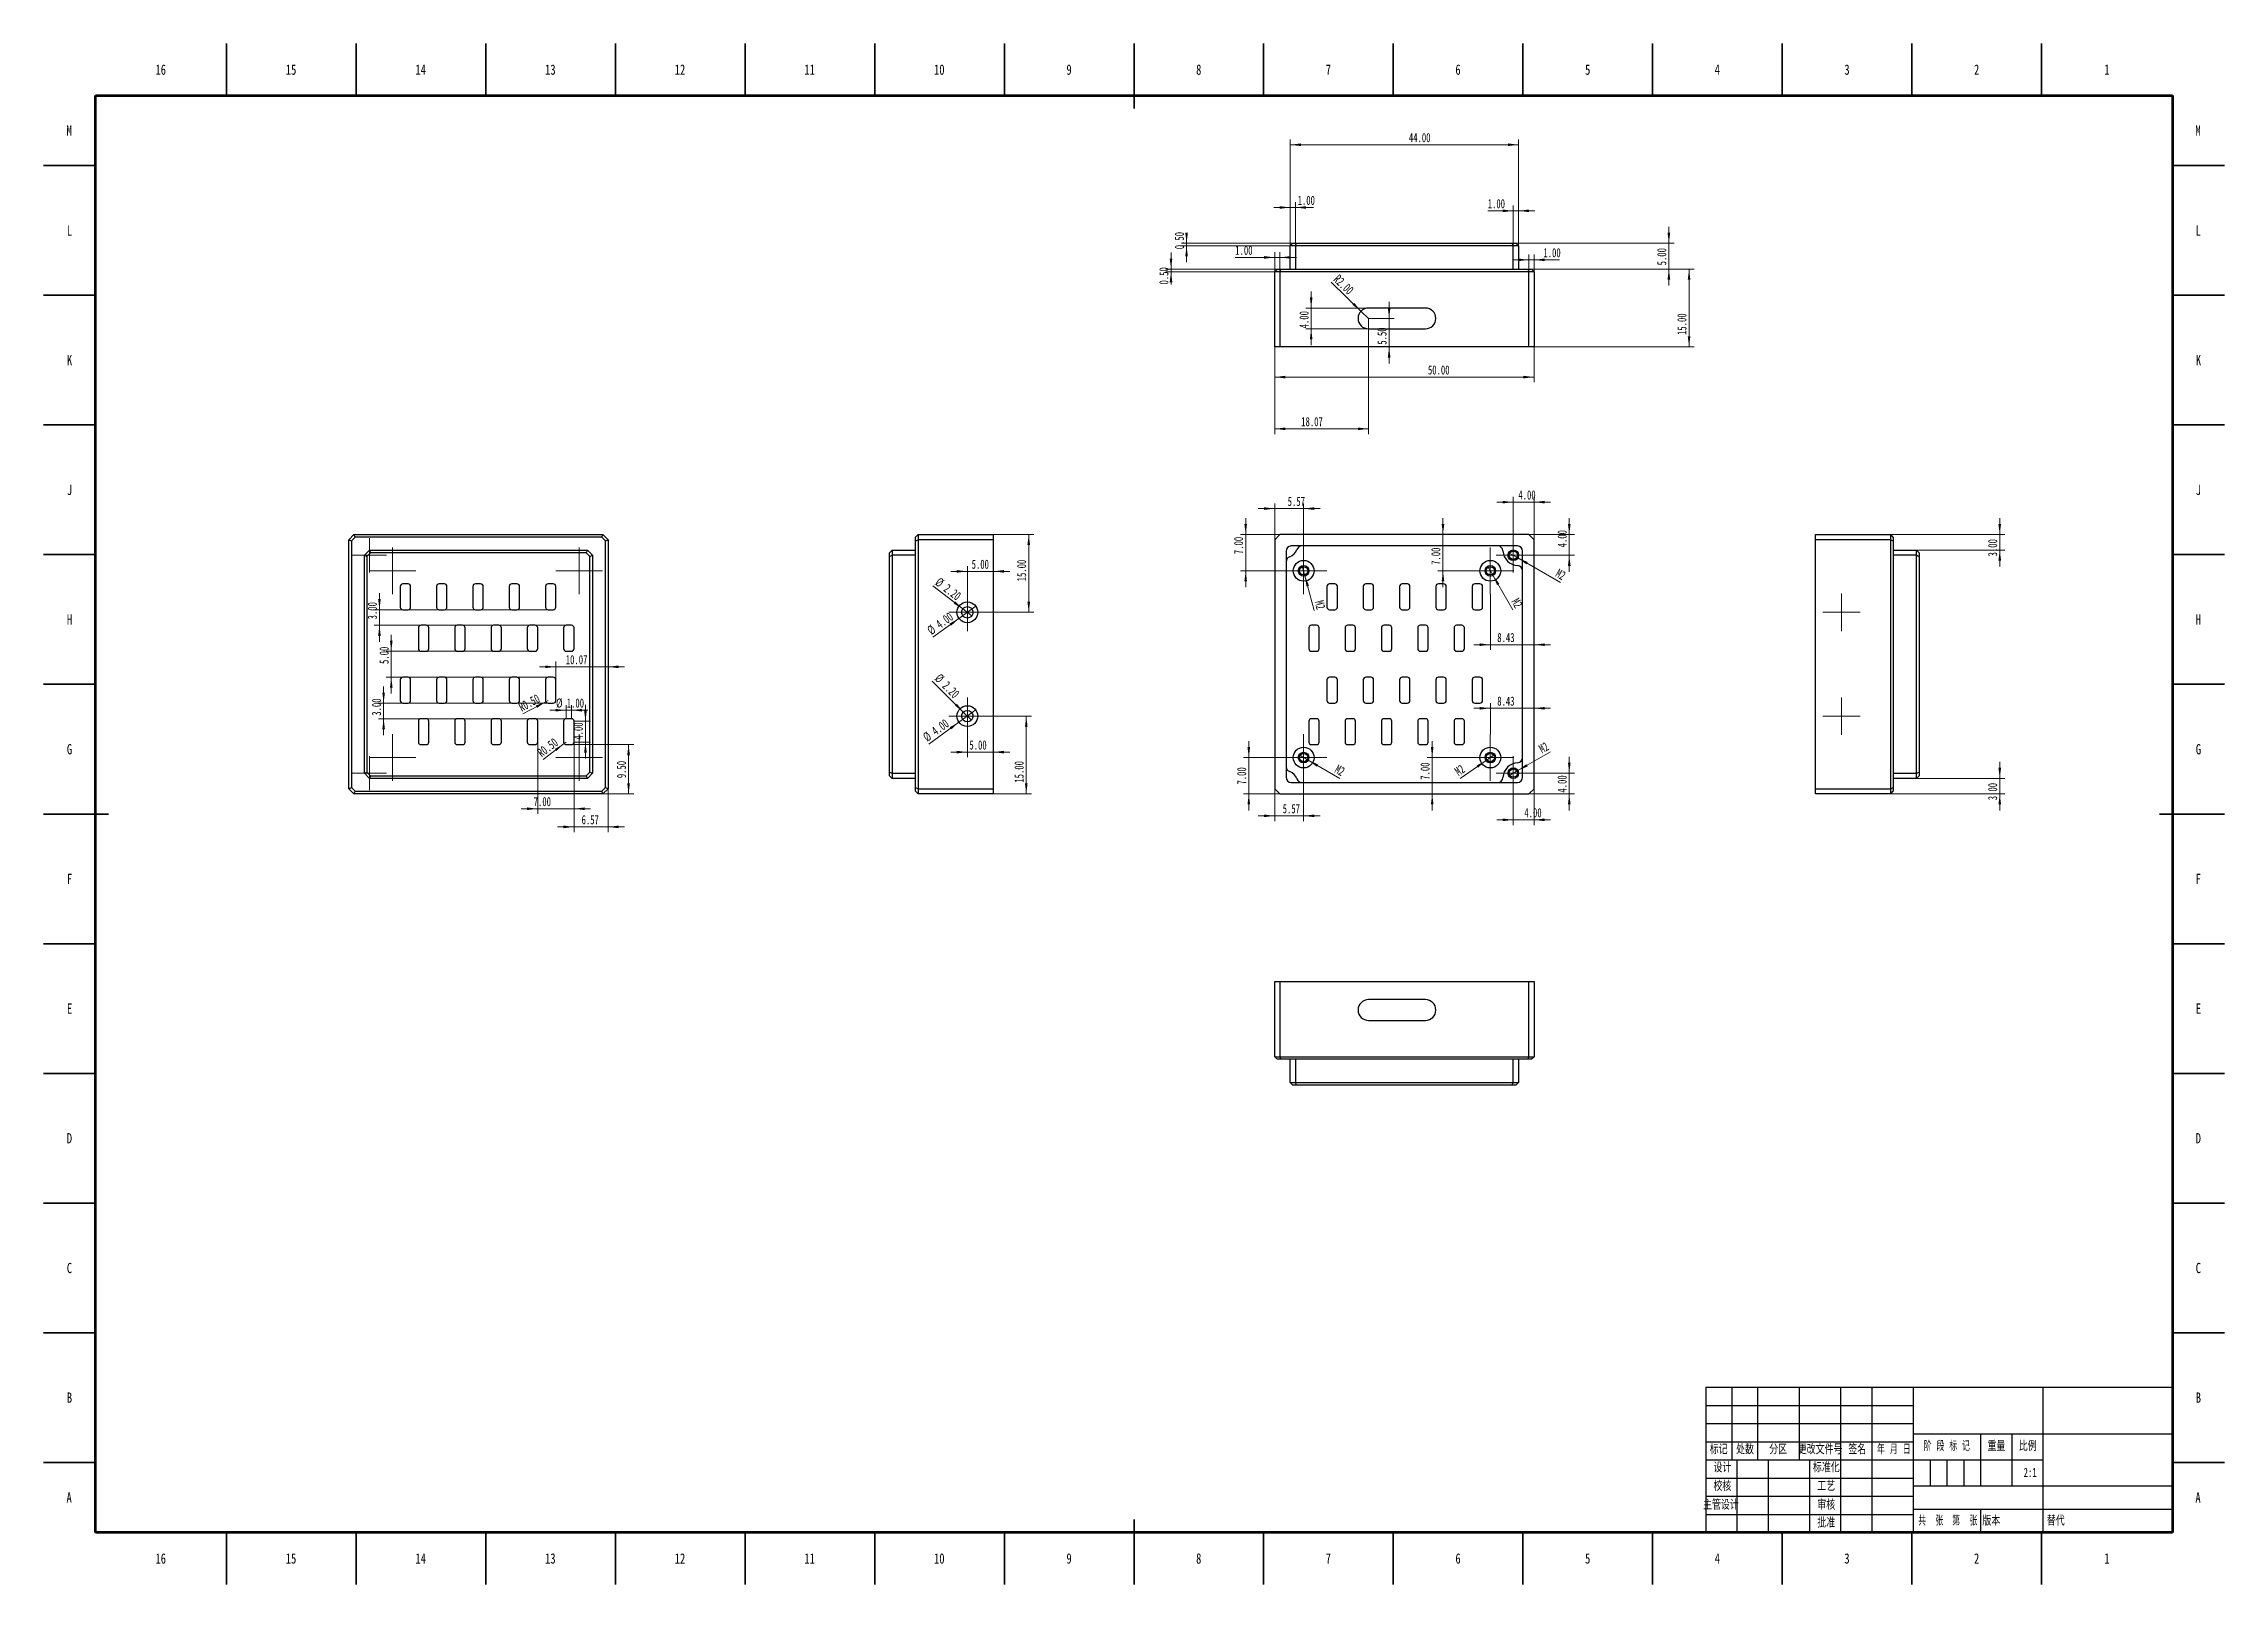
# Model space of a CAD drawing. Header units: millimetres. Extents: x 0 to 841, y 0 to 594.
import ezdxf

# ---------------------------------------------------------------- set-up
doc = ezdxf.new("R2010")
doc.units = ezdxf.units.MM
for name, color, linetype in [('10', 7, 'Continuous'), ('5', 7, 'Continuous'), ('SLD-0', 7, 'Continuous')]:
    doc.layers.add(name, color=color, linetype=linetype)
doc.styles.add('SLDTEXTSTYLE0', font='TXT', dxfattribs={"width": 0.75})
doc.styles.add('SLDTEXTSTYLE1', font='TXT', dxfattribs={"width": 0.7})
doc.styles.add('SLDTEXTSTYLE2', font='TXT', dxfattribs={"width": 0.7, "bigfont": 'bigfont'})
doc.styles.add('SLDTEXTSTYLE3', font='TXT', dxfattribs={"width": 0.6, "bigfont": 'bigfont'})
doc.styles.add('SLDTEXTSTYLE4', font='TXT', dxfattribs={"width": 0.614286, "bigfont": 'bigfont'})
doc.styles.add('SLDTEXTSTYLE5', font='TXT', dxfattribs={"width": 0.62, "bigfont": 'bigfont'})
doc.dimstyles.new('SLDDIMSTYLE0', dxfattribs={"dimtxt": 3.5, "dimasz": 4.08, "dimexe": 0, "dimexo": 0.0625, "dimgap": 0.875, "dimtad": 2, "dimlfac": 0.5, "dimrnd": 1e-09, "dimzin": 4, "dimdsep": 46, "dimtxsty": 'SLDTEXTSTYLE1', "dimsah": 1, "dimcen": 0.09, "dimadec": 0, "dimazin": 1, "dimtfac": 1, "dimtmove": 0, "dimatfit": 0, "dimfxl": 0, "dimfrac": 2, "dimtolj": 1, "dimtzin": 12, "dimarcsym": 0})
doc.dimstyles.new('SLDDIMSTYLE1', dxfattribs={"dimtxt": 3.5, "dimasz": 4.08, "dimexe": 0, "dimexo": 0.0625, "dimgap": 0.875, "dimtad": 2, "dimlfac": 0.5, "dimrnd": 1e-09, "dimzin": 12, "dimdsep": 46, "dimtxsty": 'SLDTEXTSTYLE1', "dimblk1": 'NONE', "dimsah": 1, "dimcen": 0, "dimadec": 0, "dimazin": 3, "dimtfac": 1, "dimtmove": 0, "dimatfit": 3, "dimldrblk": 'NONE', "dimfxl": 0, "dimfrac": 2, "dimtolj": 1, "dimtzin": 12, "dimarcsym": 0})
doc.dimstyles.new('SLDDIMSTYLE2', dxfattribs={"dimtxt": 3.5, "dimasz": 4.08, "dimexe": 0, "dimexo": 0.0625, "dimgap": 0.875, "dimtad": 2, "dimlfac": 0.5, "dimrnd": 1e-09, "dimzin": 12, "dimdsep": 46, "dimtxsty": 'SLDTEXTSTYLE1', "dimsah": 1, "dimcen": 0.09, "dimadec": 0, "dimazin": 3, "dimtfac": 1, "dimtmove": 0, "dimatfit": 0, "dimfxl": 0, "dimfrac": 2, "dimtolj": 1, "dimtzin": 12, "dimarcsym": 0})
doc.dimstyles.new('SLDDIMSTYLE3', dxfattribs={"dimtxt": 3.5, "dimasz": 4.08, "dimexe": 0, "dimexo": 0.0625, "dimgap": 0.875, "dimtad": 2, "dimlfac": 0.5, "dimrnd": 1e-09, "dimzin": 4, "dimdsep": 46, "dimtxsty": 'SLDTEXTSTYLE1', "dimsah": 1, "dimcen": 0.09, "dimadec": 0, "dimazin": 1, "dimtfac": 1, "dimtofl": 0, "dimtmove": 0, "dimatfit": 3, "dimfxl": 0, "dimfrac": 2, "dimtolj": 1, "dimtzin": 12, "dimarcsym": 0})
doc.dimstyles.new('SLDDIMSTYLE4', dxfattribs={"dimtxt": 3.5, "dimasz": 4.08, "dimexe": 0, "dimexo": 0.0625, "dimgap": 0.875, "dimtad": 2, "dimlfac": 0.5, "dimrnd": 1e-09, "dimzin": 4, "dimdsep": 46, "dimtxsty": 'SLDTEXTSTYLE1', "dimblk1": 'NONE', "dimsah": 1, "dimcen": 0, "dimadec": 0, "dimazin": 1, "dimtfac": 1, "dimtmove": 0, "dimatfit": 3, "dimldrblk": 'NONE', "dimfxl": 0, "dimfrac": 2, "dimtolj": 1, "dimtzin": 12, "dimarcsym": 0})
doc.dimstyles.new('SLDDIMSTYLE5', dxfattribs={"dimtxt": 3.5, "dimasz": 4.08, "dimexe": 0, "dimexo": 0.0625, "dimgap": 0.875, "dimtad": 2, "dimlfac": 0.5, "dimrnd": 1e-09, "dimzin": 4, "dimdsep": 46, "dimtxsty": 'SLDTEXTSTYLE1', "dimsah": 1, "dimcen": 0, "dimadec": 0, "dimazin": 1, "dimtfac": 1, "dimtofl": 0, "dimtmove": 0, "dimatfit": 3, "dimfxl": 0, "dimfrac": 2, "dimtolj": 1, "dimtzin": 12, "dimarcsym": 0})
doc.dimstyles.new('SLDDIMSTYLE6', dxfattribs={"dimtxt": 3.5, "dimasz": 4.08, "dimexe": 0, "dimexo": 0.0625, "dimgap": 0.875, "dimtad": 2, "dimlfac": 0.5, "dimrnd": 1e-09, "dimzin": 12, "dimdsep": 46, "dimtxsty": 'SLDTEXTSTYLE1', "dimsah": 1, "dimcen": 0.09, "dimadec": 0, "dimazin": 3, "dimtfac": 1, "dimtofl": 0, "dimtmove": 0, "dimatfit": 3, "dimfxl": 0, "dimfrac": 2, "dimtolj": 1, "dimtzin": 12, "dimarcsym": 0})
doc.dimstyles.new('SLDDIMSTYLE7', dxfattribs={"dimtxt": 3.5, "dimasz": 4.08, "dimexe": 0, "dimexo": 0.0625, "dimgap": 0.875, "dimtad": 2, "dimlfac": 0.5, "dimrnd": 1e-09, "dimzin": 0, "dimdsep": 46, "dimtxsty": 'SLDTEXTSTYLE1', "dimsah": 1, "dimcen": 0.09, "dimadec": 0, "dimazin": 0, "dimtfac": 1, "dimtmove": 0, "dimatfit": 0, "dimfxl": 0, "dimfrac": 2, "dimtolj": 1, "dimtzin": 12, "dimarcsym": 0})
doc.dimstyles.new('SLDDIMSTYLE8', dxfattribs={"dimtxt": 3.5, "dimasz": 4.08, "dimexe": 0, "dimexo": 0.0625, "dimgap": 0.875, "dimtad": 2, "dimlfac": 0.5, "dimrnd": 1e-09, "dimzin": 0, "dimdsep": 46, "dimtxsty": 'SLDTEXTSTYLE1', "dimsah": 1, "dimcen": 0, "dimadec": 0, "dimazin": 0, "dimtfac": 1, "dimtofl": 0, "dimtmove": 0, "dimatfit": 3, "dimfxl": 0, "dimfrac": 2, "dimtolj": 1, "dimtzin": 12, "dimarcsym": 0})

msp = doc.modelspace()

# ---------------------------------------------------------------- texts
at = {"color": 7, "linetype": 'Continuous', "lineweight": 0, "attachment_point": 2, "style": 'SLDTEXTSTYLE0'}
for s, insert, char_height in [('16', (45.17, 585.956), 3.9687), ('15', (95.42, 585.956), 3.9687), ('14', (145.42, 585.956), 3.9687), ('13', (195.42, 585.956), 3.9687), ('12', (245.42, 585.956), 3.9687), ('11', (295.42, 585.956), 3.9687), ('10', (345.42, 585.956), 3.9687), ('9', (395.46, 585.956), 3.969), ('8', (445.46, 585.956), 3.969), ('7', (495.46, 585.956), 3.969), ('6', (545.46, 585.956), 3.969), ('5', (595.46, 585.956), 3.969), ('4', (645.46, 585.956), 3.969), ('3', (695.46, 585.956), 3.969), ('2', (745.46, 585.956), 3.969), ('1', (795.71, 585.956), 3.969), ('M', (9.862, 562.456), 3.969), ('M', (830.862, 562.456), 3.969), ('L', (9.955, 523.956), 3.969), ('L', (830.955, 523.956), 3.969), ('K', (9.989, 473.979), 3.969), ('K', (830.989, 473.979), 3.969), ('J', (9.965, 423.956), 3.969), ('J', (830.965, 423.956), 3.969), ('H', (9.99, 373.979), 3.969), ('H', (830.99, 373.979), 3.969), ('G', (9.987, 323.956), 3.969), ('G', (830.987, 323.956), 3.969), ('F', (9.958, 273.979), 3.969), ('F', (830.958, 273.979), 3.969), ('E', (10.008, 223.956), 3.969), ('E', (831.008, 223.956), 3.969), ('D', (9.953, 173.979), 3.969), ('D', (830.953, 173.979), 3.969), ('C', (9.959, 123.956), 3.969), ('C', (830.959, 123.956), 3.969), ('B', (9.971, 73.979), 3.969), ('B', (830.971, 73.979), 3.969), ('A', (9.84, 35.479), 3.969), ('A', (830.84, 35.479), 3.969), ('16', (45.17, 11.979), 3.9687), ('15', (95.42, 11.979), 3.9687), ('14', (145.42, 11.979), 3.9687), ('13', (195.42, 11.979), 3.9687), ('12', (245.42, 11.979), 3.9687), ('11', (295.42, 11.979), 3.9687), ('10', (345.42, 11.979), 3.9687), ('9', (395.46, 11.979), 3.969), ('8', (445.46, 11.979), 3.969), ('7', (495.46, 11.979), 3.969), ('6', (545.46, 11.979), 3.969), ('5', (595.46, 11.979), 3.969), ('4', (645.46, 11.979), 3.969), ('3', (695.46, 11.979), 3.969), ('2', (745.46, 11.979), 3.969), ('1', (795.71, 11.979), 3.969)]:
    msp.add_mtext(s, dxfattribs=dict(at, insert=insert, char_height=char_height))
at = {"layer": '10', "char_height": 3.5, "attachment_point": 2}
for s, insert, style in [('标记', (645.965, 53.717), 'SLDTEXTSTYLE2'), ('处数', (656.128, 53.717), 'SLDTEXTSTYLE2'), ('分区', (668.905, 53.717), 'SLDTEXTSTYLE2'), ('更改文件号', (685.114, 53.717), 'SLDTEXTSTYLE2'), ('签名', (699.409, 53.717), 'SLDTEXTSTYLE2'), ('年 月 日', (713.531, 53.717), 'SLDTEXTSTYLE5'), ('阶 段 标 记', (733.965, 54.994), 'SLDTEXTSTYLE4'), ('重量', (753.073, 54.994), 'SLDTEXTSTYLE2'), ('比例', (765.156, 54.994), 'SLDTEXTSTYLE2'), ('设计', (647.397, 46.734), 'SLDTEXTSTYLE2'), ('标准化', (687.484, 46.734), 'SLDTEXTSTYLE2'), ('2:1', (766.084, 44.905), 'SLDTEXTSTYLE1'), ('校核', (647.397, 39.556), 'SLDTEXTSTYLE2'), ('工艺', (687.459, 39.599), 'SLDTEXTSTYLE2'), ('主管设计', (646.836, 32.33), 'SLDTEXTSTYLE2'), ('批准', (687.459, 25.441), 'SLDTEXTSTYLE2'), ('审核', (687.459, 32.33), 'SLDTEXTSTYLE2'), ('共  张', (727.766, 26.201), 'SLDTEXTSTYLE3'), ('第  张', (740.914, 26.201), 'SLDTEXTSTYLE3'), ('版本', (751.113, 26.201), 'SLDTEXTSTYLE2')]:
    msp.add_mtext(s, dxfattribs=dict(at, insert=insert, style=style))
at = {"layer": 'SLD-0', "insert": (772.561, 26.201), "char_height": 3.5, "attachment_point": 1, "style": 'SLDTEXTSTYLE2'}
msp.add_mtext('替代', dxfattribs=at)

# ---------------------------------------------------------------- blocks, each defined once
blk = doc.blocks.new('_D')
at = {"color": 7, "linetype": 'Continuous', "lineweight": 0}
for p, q in [((566.77, 417.23), (560.42, 417.23)), ((566.77, 403.35), (566.77, 419.23)), ((566.77, 417.23), (574.77, 417.23)), ((574.77, 402.75), (574.77, 419.23)), ((574.77, 417.23), (581.12, 417.23))]:
    blk.add_line(p, q, dxfattribs=at)
at = {"color": 7, "linetype": 'Continuous', "lineweight": 18}
for points in [[(566.77, 417.23), (562.69, 417.74), (562.69, 416.73)], [(574.77, 417.23), (578.85, 416.73), (578.85, 417.74)]]:
    blk.add_solid(points, dxfattribs=at)
at = {"color": 7, "linetype": 'Continuous', "lineweight": 18, "insert": (568.73, 421.75), "char_height": 3.5, "attachment_point": 1, "style": 'SLDTEXTSTYLE1'}
blk.add_mtext('4.00', dxfattribs=at)
blk = doc.blocks.new('_D_1')
at = {"color": 7, "linetype": 'Continuous', "lineweight": 0}
for p, q in [((572.77, 404.75), (590.36, 404.75)), ((588.36, 404.75), (588.36, 411.1)), ((588.36, 396.75), (588.36, 404.75)), ((573.37, 396.75), (590.36, 396.75)), ((588.36, 396.75), (588.36, 390.4))]:
    blk.add_line(p, q, dxfattribs=at)
at = {"color": 7, "linetype": 'Continuous', "lineweight": 18}
for points in [[(588.36, 404.75), (588.87, 408.83), (587.85, 408.83)], [(588.36, 396.75), (587.85, 392.67), (588.87, 392.67)]]:
    blk.add_solid(points, dxfattribs=at)
at = {"color": 7, "linetype": 'Continuous', "lineweight": 18, "insert": (583.85, 399.79), "char_height": 3.5, "attachment_point": 1, "rotation": 90, "style": 'SLDTEXTSTYLE1'}
blk.add_mtext('4.00', dxfattribs=at)
blk = doc.blocks.new('_D_2')
at = {"color": 7, "linetype": 'Continuous', "lineweight": 0}
for q in [(565.04, 397.75), (584.97, 386.24)]:
    blk.add_line((568.5, 395.75), q, dxfattribs=at)
at = {"color": 7, "linetype": 'Continuous', "lineweight": 18}
blk.add_solid([(568.5, 395.75), (571.78, 393.27), (572.29, 394.15)], dxfattribs=at)
at = {"color": 7, "linetype": 'Continuous', "lineweight": 18, "insert": (584.48, 391.72), "char_height": 3.5, "attachment_point": 1, "rotation": 330, "style": 'SLDTEXTSTYLE1'}
blk.add_mtext('M2', dxfattribs=at)
blk = doc.blocks.new('_None')
blk = doc.blocks.new('_D_3')
at = {"color": 7, "linetype": 'Continuous', "lineweight": 0}
for p, q in [((557.92, 381.75), (557.92, 360.27)), ((557.92, 362.27), (551.57, 362.27)), ((557.92, 362.27), (574.77, 362.27)), ((574.77, 362.27), (581.12, 362.27))]:
    blk.add_line(p, q, dxfattribs=at)
at = {"color": 7, "linetype": 'Continuous', "lineweight": 18}
for points in [[(557.92, 362.27), (553.84, 362.78), (553.84, 361.77)], [(574.77, 362.27), (578.85, 361.77), (578.85, 362.78)]]:
    blk.add_solid(points, dxfattribs=at)
at = {"color": 7, "linetype": 'Continuous', "lineweight": 18, "insert": (560.59, 366.79), "char_height": 3.5, "attachment_point": 1, "style": 'SLDTEXTSTYLE1'}
blk.add_mtext('8.43', dxfattribs=at)
blk = doc.blocks.new('_D_4')
at = {"color": 7, "linetype": 'Continuous', "lineweight": 0}
for p, q in [((539.65, 404.75), (539.65, 411.1)), ((539.65, 390.75), (539.65, 404.75)), ((548.92, 390.75), (537.65, 390.75)), ((539.65, 390.75), (539.65, 384.4))]:
    blk.add_line(p, q, dxfattribs=at)
at = {"color": 7, "linetype": 'Continuous', "lineweight": 18}
for points in [[(539.65, 404.75), (540.16, 408.83), (539.15, 408.83)], [(539.65, 390.75), (539.15, 386.67), (540.16, 386.67)]]:
    blk.add_solid(points, dxfattribs=at)
at = {"color": 7, "linetype": 'Continuous', "lineweight": 18, "insert": (535.14, 393.04), "char_height": 3.5, "attachment_point": 1, "rotation": 90, "style": 'SLDTEXTSTYLE1'}
blk.add_mtext('7.00', dxfattribs=at)
blk = doc.blocks.new('_D_5')
at = {"color": 7, "linetype": 'Continuous', "lineweight": 0}
for q in [(556.92, 392.48), (566.63, 375.66)]:
    blk.add_line((558.92, 389.02), q, dxfattribs=at)
at = {"color": 7, "linetype": 'Continuous', "lineweight": 18}
blk.add_solid([(558.92, 389.02), (560.52, 385.23), (561.4, 385.74)], dxfattribs=at)
at = {"color": 7, "linetype": 'Continuous', "lineweight": 18, "insert": (568.93, 380.65), "char_height": 3.5, "attachment_point": 1, "rotation": 300, "style": 'SLDTEXTSTYLE1'}
blk.add_mtext('M2', dxfattribs=at)
blk = doc.blocks.new('_D_6')
at = {"color": 7, "linetype": 'Continuous', "lineweight": 0}
for p, q in [((573.37, 312.75), (590.36, 312.75)), ((588.36, 312.75), (588.36, 319.1)), ((588.36, 312.75), (588.36, 304.75)), ((572.77, 304.75), (590.36, 304.75)), ((588.36, 304.75), (588.36, 298.4))]:
    blk.add_line(p, q, dxfattribs=at)
at = {"color": 7, "linetype": 'Continuous', "lineweight": 18}
for points in [[(588.36, 312.75), (588.87, 316.83), (587.85, 316.83)], [(588.36, 304.75), (587.85, 300.67), (588.87, 300.67)]]:
    blk.add_solid(points, dxfattribs=at)
at = {"color": 7, "linetype": 'Continuous', "lineweight": 18, "insert": (583.85, 305.25), "char_height": 3.5, "attachment_point": 1, "rotation": 90, "style": 'SLDTEXTSTYLE1'}
blk.add_mtext('4.00', dxfattribs=at)
blk = doc.blocks.new('_D_7')
at = {"color": 7, "linetype": 'Continuous', "lineweight": 0}
for p, q in [((566.77, 306.15), (566.77, 292.75)), ((574.77, 306.75), (574.77, 292.75)), ((566.77, 294.75), (560.42, 294.75)), ((566.77, 294.75), (574.77, 294.75)), ((574.77, 294.75), (581.12, 294.75))]:
    blk.add_line(p, q, dxfattribs=at)
at = {"color": 7, "linetype": 'Continuous', "lineweight": 18}
for points in [[(566.77, 294.75), (562.69, 295.26), (562.69, 294.24)], [(574.77, 294.75), (578.85, 294.24), (578.85, 295.26)]]:
    blk.add_solid(points, dxfattribs=at)
at = {"color": 7, "linetype": 'Continuous', "lineweight": 18, "insert": (571.04, 299.26), "char_height": 3.5, "attachment_point": 1, "style": 'SLDTEXTSTYLE1'}
blk.add_mtext('4.00', dxfattribs=at)
blk = doc.blocks.new('_D_8')
at = {"color": 7, "linetype": 'Continuous', "lineweight": 0}
for q in [(581.16, 320.97), (565.03, 311.76)]:
    blk.add_line((568.51, 313.74), q, dxfattribs=at)
at = {"color": 7, "linetype": 'Continuous', "lineweight": 18}
blk.add_solid([(568.51, 313.74), (572.3, 315.33), (571.8, 316.21)], dxfattribs=at)
at = {"color": 7, "linetype": 'Continuous', "lineweight": 18, "insert": (576.18, 323.3), "char_height": 3.5, "attachment_point": 1, "rotation": 29.74503, "style": 'SLDTEXTSTYLE1'}
blk.add_mtext('M2', dxfattribs=at)
blk = doc.blocks.new('_D_9')
at = {"color": 7, "linetype": 'Continuous', "lineweight": 0}
for p, q in [((535.5, 318.75), (535.5, 325.1)), ((548.92, 318.75), (533.5, 318.75)), ((535.5, 318.75), (535.5, 304.75)), ((535.5, 304.75), (535.5, 298.4))]:
    blk.add_line(p, q, dxfattribs=at)
at = {"color": 7, "linetype": 'Continuous', "lineweight": 18}
for points in [[(535.5, 318.75), (536.01, 322.83), (534.99, 322.83)], [(535.5, 304.75), (534.99, 300.67), (536.01, 300.67)]]:
    blk.add_solid(points, dxfattribs=at)
at = {"color": 7, "linetype": 'Continuous', "lineweight": 18, "insert": (530.99, 310.21), "char_height": 3.5, "attachment_point": 1, "rotation": 90, "style": 'SLDTEXTSTYLE1'}
blk.add_mtext('7.00', dxfattribs=at)
blk = doc.blocks.new('_D_10')
at = {"color": 7, "linetype": 'Continuous', "lineweight": 0}
for p, q in [((557.92, 337.76), (551.57, 337.76)), ((557.92, 327.75), (557.92, 339.76)), ((557.92, 337.76), (574.77, 337.76)), ((574.77, 337.76), (581.12, 337.76))]:
    blk.add_line(p, q, dxfattribs=at)
at = {"color": 7, "linetype": 'Continuous', "lineweight": 18}
for points in [[(557.92, 337.76), (553.84, 338.27), (553.84, 337.25)], [(574.77, 337.76), (578.85, 337.25), (578.85, 338.27)]]:
    blk.add_solid(points, dxfattribs=at)
at = {"color": 7, "linetype": 'Continuous', "lineweight": 18, "insert": (560.59, 342.27), "char_height": 3.5, "attachment_point": 1, "style": 'SLDTEXTSTYLE1'}
blk.add_mtext('8.43', dxfattribs=at)
blk = doc.blocks.new('_D_11')
at = {"color": 7, "linetype": 'Continuous', "lineweight": 0}
for q in [(559.56, 319.89), (546.29, 310.72)]:
    blk.add_line((556.27, 317.61), q, dxfattribs=at)
at = {"color": 7, "linetype": 'Continuous', "lineweight": 18}
blk.add_solid([(556.27, 317.61), (552.63, 315.71), (553.2, 314.88)], dxfattribs=at)
at = {"color": 7, "linetype": 'Continuous', "lineweight": 18, "insert": (543.74, 314.4), "char_height": 3.5, "attachment_point": 1, "rotation": 34.64732, "style": 'SLDTEXTSTYLE1'}
blk.add_mtext('M2', dxfattribs=at)
blk = doc.blocks.new('_D_12')
at = {"color": 7, "linetype": 'Continuous', "lineweight": 0}
for p, q in [((464.77, 318.75), (464.77, 325.1)), ((476.92, 318.75), (462.77, 318.75)), ((464.77, 318.75), (464.77, 304.75)), ((476.77, 304.75), (462.77, 304.75)), ((464.77, 304.75), (464.77, 298.4))]:
    blk.add_line(p, q, dxfattribs=at)
at = {"color": 7, "linetype": 'Continuous', "lineweight": 18}
for points in [[(464.77, 318.75), (465.28, 322.83), (464.26, 322.83)], [(464.77, 304.75), (464.26, 300.67), (465.28, 300.67)]]:
    blk.add_solid(points, dxfattribs=at)
at = {"color": 7, "linetype": 'Continuous', "lineweight": 18, "insert": (460.26, 308.36), "char_height": 3.5, "attachment_point": 1, "rotation": 90, "style": 'SLDTEXTSTYLE1'}
blk.add_mtext('7.00', dxfattribs=at)
blk = doc.blocks.new('_D_13')
at = {"color": 7, "linetype": 'Continuous', "lineweight": 0}
for p, q in [((474.77, 306.75), (474.77, 294.29)), ((485.92, 309.75), (485.92, 294.29)), ((474.77, 296.29), (468.42, 296.29)), ((485.92, 296.29), (474.77, 296.29)), ((485.92, 296.29), (492.27, 296.29))]:
    blk.add_line(p, q, dxfattribs=at)
at = {"color": 7, "linetype": 'Continuous', "lineweight": 18}
for points in [[(474.77, 296.29), (470.69, 296.8), (470.69, 295.78)], [(485.92, 296.29), (490, 295.78), (490, 296.8)]]:
    blk.add_solid(points, dxfattribs=at)
at = {"color": 7, "linetype": 'Continuous', "lineweight": 18, "insert": (477.84, 300.8), "char_height": 3.5, "attachment_point": 1, "style": 'SLDTEXTSTYLE1'}
blk.add_mtext('5.57', dxfattribs=at)
blk = doc.blocks.new('_D_14')
at = {"color": 7, "linetype": 'Continuous', "lineweight": 0}
for q in [(484.18, 319.75), (499.83, 310.72)]:
    blk.add_line((487.65, 317.75), q, dxfattribs=at)
at = {"color": 7, "linetype": 'Continuous', "lineweight": 18}
blk.add_solid([(487.65, 317.75), (490.93, 315.27), (491.44, 316.15)], dxfattribs=at)
at = {"color": 7, "linetype": 'Continuous', "lineweight": 18, "insert": (499.33, 316.19), "char_height": 3.5, "attachment_point": 1, "rotation": 330, "style": 'SLDTEXTSTYLE1'}
blk.add_mtext('M2', dxfattribs=at)
blk = doc.blocks.new('_D_15')
at = {"color": 7, "linetype": 'Continuous', "lineweight": 0}
for p, q in [((474.77, 414.75), (468.42, 414.75)), ((474.77, 402.75), (474.77, 416.75)), ((485.92, 414.75), (474.77, 414.75)), ((485.92, 399.75), (485.92, 416.75)), ((485.92, 414.75), (492.27, 414.75))]:
    blk.add_line(p, q, dxfattribs=at)
at = {"color": 7, "linetype": 'Continuous', "lineweight": 18}
for points in [[(474.77, 414.75), (470.69, 415.26), (470.69, 414.24)], [(485.92, 414.75), (490, 414.24), (490, 415.26)]]:
    blk.add_solid(points, dxfattribs=at)
at = {"color": 7, "linetype": 'Continuous', "lineweight": 18, "insert": (479.77, 419.26), "char_height": 3.5, "attachment_point": 1, "style": 'SLDTEXTSTYLE1'}
blk.add_mtext('5.57', dxfattribs=at)
blk = doc.blocks.new('_D_16')
at = {"color": 7, "linetype": 'Continuous', "lineweight": 0}
for p, q in [((476.77, 404.75), (461.57, 404.75)), ((463.57, 404.75), (463.57, 411.1)), ((463.57, 390.75), (463.57, 404.75)), ((476.92, 390.75), (461.57, 390.75)), ((463.57, 390.75), (463.57, 384.4))]:
    blk.add_line(p, q, dxfattribs=at)
at = {"color": 7, "linetype": 'Continuous', "lineweight": 18}
for points in [[(463.57, 404.75), (464.08, 408.83), (463.07, 408.83)], [(463.57, 390.75), (463.07, 386.67), (464.08, 386.67)]]:
    blk.add_solid(points, dxfattribs=at)
at = {"color": 7, "linetype": 'Continuous', "lineweight": 18, "insert": (459.06, 397.2), "char_height": 3.5, "attachment_point": 1, "rotation": 90, "style": 'SLDTEXTSTYLE1'}
blk.add_mtext('7.00', dxfattribs=at)
blk = doc.blocks.new('_D_17')
at = {"color": 7, "linetype": 'Continuous', "lineweight": 0}
for q in [(485.4, 392.68), (490.02, 375.45)]:
    blk.add_line((486.43, 388.82), q, dxfattribs=at)
at = {"color": 7, "linetype": 'Continuous', "lineweight": 18}
blk.add_solid([(486.43, 388.82), (487, 384.75), (487.98, 385.01)], dxfattribs=at)
at = {"color": 7, "linetype": 'Continuous', "lineweight": 18, "insert": (493.53, 379.68), "char_height": 3.5, "attachment_point": 1, "rotation": 285, "style": 'SLDTEXTSTYLE1'}
blk.add_mtext('M2', dxfattribs=at)
blk = doc.blocks.new('SW_CENTERMARKSYMBOL_0')
at = {"color": 0, "linetype": 'Continuous', "lineweight": 18}
for p, q in [((0, 5), (0, 9)), ((-5, 0), (-9, 0)), ((0, 0), (-5, 0)), ((0, 0), (0, 5)), ((0, 0), (0, -5)), ((0, 0), (5, 0)), ((5, 0), (9, 0)), ((0, -5), (0, -9))]:
    blk.add_line(p, q, dxfattribs=at)
blk = doc.blocks.new('SW_CENTERMARKSYMBOL_1')
at = {"color": 0, "linetype": 'Continuous', "lineweight": 18}
for p, q in [((0, 5), (0, 9)), ((-5, 0), (-9, 0)), ((0, 0), (-5, 0)), ((0, 0), (0, 5)), ((0, 0), (0, -5)), ((0, 0), (5, 0)), ((5, 0), (9, 0)), ((0, -5), (0, -9))]:
    blk.add_line(p, q, dxfattribs=at)
blk = doc.blocks.new('SW_CENTERMARKSYMBOL_2')
at = {"color": 0, "linetype": 'Continuous', "lineweight": 18}
for p, q in [((0, 5), (0, 9)), ((-5, 0), (-9, 0)), ((0, 0), (-5, 0)), ((0, 0), (0, 5)), ((0, 0), (0, -5)), ((0, 0), (5, 0)), ((5, 0), (9, 0)), ((0, -5), (0, -9))]:
    blk.add_line(p, q, dxfattribs=at)
blk = doc.blocks.new('SW_CENTERMARKSYMBOL_3')
at = {"color": 0, "linetype": 'Continuous', "lineweight": 18}
for p, q in [((0, 5), (0, 9)), ((-5, 0), (-9, 0)), ((0, 0), (-5, 0)), ((0, 0), (0, 5)), ((0, 0), (0, -5)), ((0, 0), (5, 0)), ((5, 0), (9, 0)), ((0, -5), (0, -9))]:
    blk.add_line(p, q, dxfattribs=at)
blk = doc.blocks.new('SW_CENTERMARKSYMBOL_4')
at = {"color": 0, "linetype": 'Continuous', "lineweight": 18}
for p, q in [((-5, 0), (-6.6, 0)), ((0, 0), (-5, 0)), ((0, 5), (0, 6.6)), ((0, 0), (0, 5)), ((0, 0), (0, -5)), ((0, 0), (5, 0)), ((5, 0), (6.6, 0)), ((0, -5), (0, -6.6))]:
    blk.add_line(p, q, dxfattribs=at)
blk = doc.blocks.new('SW_CENTERMARKSYMBOL_5')
at = {"color": 0, "linetype": 'Continuous', "lineweight": 18}
for p, q in [((-5, 0), (-6.6, 0)), ((0, 0), (-5, 0)), ((0, 5), (0, 6.6)), ((0, 0), (0, 5)), ((0, 0), (0, -5)), ((0, 0), (5, 0)), ((5, 0), (6.6, 0)), ((0, -5), (0, -6.6))]:
    blk.add_line(p, q, dxfattribs=at)
blk = doc.blocks.new('_D_18')
at = {"color": 7, "linetype": 'Continuous', "lineweight": 0}
for p, q in [((366.23, 404.75), (381.91, 404.75)), ((379.91, 374.75), (379.91, 404.75)), ((363.43, 374.75), (381.91, 374.75))]:
    blk.add_line(p, q, dxfattribs=at)
at = {"color": 7, "linetype": 'Continuous', "lineweight": 18}
for points in [[(379.91, 404.75), (379.4, 400.67), (380.42, 400.67)], [(379.91, 374.75), (380.42, 378.83), (379.4, 378.83)]]:
    blk.add_solid(points, dxfattribs=at)
at = {"color": 7, "linetype": 'Continuous', "lineweight": 18, "insert": (375.4, 386.7), "char_height": 3.5, "attachment_point": 1, "rotation": 90, "style": 'SLDTEXTSTYLE1'}
blk.add_mtext('15.00', dxfattribs=at)
blk = doc.blocks.new('_D_19')
at = {"color": 7, "linetype": 'Continuous', "lineweight": 0}
for p, q in [((356.23, 390.54), (349.88, 390.54)), ((356.23, 381.95), (356.23, 392.54)), ((356.23, 390.54), (366.23, 390.54)), ((366.23, 390.54), (372.58, 390.54))]:
    blk.add_line(p, q, dxfattribs=at)
at = {"color": 7, "linetype": 'Continuous', "lineweight": 18}
for points in [[(356.23, 390.54), (352.15, 391.05), (352.15, 390.03)], [(366.23, 390.54), (370.31, 390.03), (370.31, 391.05)]]:
    blk.add_solid(points, dxfattribs=at)
at = {"color": 7, "linetype": 'Continuous', "lineweight": 18, "insert": (357.89, 395.05), "char_height": 3.5, "attachment_point": 1, "style": 'SLDTEXTSTYLE1'}
blk.add_mtext('5.00', dxfattribs=at)
blk = doc.blocks.new('_D_20')
at = {"color": 7, "linetype": 'Continuous', "lineweight": 0}
for p, q in [((356.23, 320.85), (349.88, 320.85)), ((356.23, 327.55), (356.23, 318.85)), ((356.23, 320.85), (366.23, 320.85)), ((366.23, 320.85), (372.58, 320.85))]:
    blk.add_line(p, q, dxfattribs=at)
at = {"color": 7, "linetype": 'Continuous', "lineweight": 18}
for points in [[(356.23, 320.85), (352.15, 321.36), (352.15, 320.34)], [(366.23, 320.85), (370.31, 320.34), (370.31, 321.36)]]:
    blk.add_solid(points, dxfattribs=at)
at = {"color": 7, "linetype": 'Continuous', "lineweight": 18, "insert": (357.02, 325.36), "char_height": 3.5, "attachment_point": 1, "style": 'SLDTEXTSTYLE1'}
blk.add_mtext('5.00', dxfattribs=at)
blk = doc.blocks.new('_D_21')
at = {"color": 7, "linetype": 'Continuous', "lineweight": 0}
for p, q in [((363.43, 334.75), (380.96, 334.75)), ((378.96, 334.75), (378.96, 304.75)), ((366.23, 304.75), (380.96, 304.75))]:
    blk.add_line(p, q, dxfattribs=at)
at = {"color": 7, "linetype": 'Continuous', "lineweight": 18}
for points in [[(378.96, 334.75), (378.45, 330.67), (379.46, 330.67)], [(378.96, 304.75), (379.46, 308.83), (378.45, 308.83)]]:
    blk.add_solid(points, dxfattribs=at)
at = {"color": 7, "linetype": 'Continuous', "lineweight": 18, "insert": (374.44, 309.08), "char_height": 3.5, "attachment_point": 1, "rotation": 90, "style": 'SLDTEXTSTYLE1'}
blk.add_mtext('15.00', dxfattribs=at)
blk = doc.blocks.new('_D_22')
at = {"color": 7, "linetype": 'Continuous', "lineweight": 0}
for q in [(342.71, 348.27), (357.78, 333.19)]:
    blk.add_line((354.67, 336.31), q, dxfattribs=at)
at = {"color": 7, "linetype": 'Continuous', "lineweight": 18}
blk.add_solid([(354.67, 336.31), (352.15, 339.55), (351.43, 338.83)], dxfattribs=at)
at = {"color": 7, "linetype": 'Continuous', "lineweight": 18, "char_height": 3.5, "attachment_point": 1, "rotation": 315, "style": 'SLDTEXTSTYLE1'}
for s, insert in [('%%c', (345.88, 351.44)), ('2.20', (348.78, 348.52))]:
    blk.add_mtext(s, dxfattribs=dict(at, insert=insert))
blk = doc.blocks.new('_D_23')
at = {"color": 7, "linetype": 'Continuous', "lineweight": 0}
for q in [(359.47, 337.1), (341.32, 323.94)]:
    blk.add_line((352.99, 332.4), q, dxfattribs=at)
at = {"color": 7, "linetype": 'Continuous', "lineweight": 18}
blk.add_solid([(352.99, 332.4), (349.39, 330.42), (349.99, 329.6)], dxfattribs=at)
at = {"color": 7, "linetype": 'Continuous', "lineweight": 18, "char_height": 3.5, "attachment_point": 1, "rotation": 35.9508, "style": 'SLDTEXTSTYLE1'}
for s, insert in [('%%c', (338.69, 327.56)), ('4.00', (342.03, 329.96))]:
    blk.add_mtext(s, dxfattribs=dict(at, insert=insert))
blk = doc.blocks.new('_D_24')
at = {"color": 7, "linetype": 'Continuous', "lineweight": 0}
for q in [(342.92, 384.91), (357.98, 373.41)]:
    blk.add_line((354.48, 376.09), q, dxfattribs=at)
at = {"color": 7, "linetype": 'Continuous', "lineweight": 18}
blk.add_solid([(354.48, 376.09), (351.55, 378.97), (350.93, 378.16)], dxfattribs=at)
at = {"color": 7, "linetype": 'Continuous', "lineweight": 18, "char_height": 3.5, "attachment_point": 1, "rotation": 322.63081, "style": 'SLDTEXTSTYLE1'}
for s, insert in [('%%c', (345.63, 388.46)), ('2.20', (348.89, 385.95))]:
    blk.add_mtext(s, dxfattribs=dict(at, insert=insert))
blk = doc.blocks.new('_D_25')
at = {"color": 7, "linetype": 'Continuous', "lineweight": 0}
for q in [(342.94, 365.11), (359.47, 377.1)]:
    blk.add_line((352.99, 372.4), q, dxfattribs=at)
at = {"color": 7, "linetype": 'Continuous', "lineweight": 18}
blk.add_solid([(352.99, 372.4), (349.39, 370.42), (349.99, 369.59)], dxfattribs=at)
at = {"color": 7, "linetype": 'Continuous', "lineweight": 18, "char_height": 3.5, "attachment_point": 1, "rotation": 35.95876, "style": 'SLDTEXTSTYLE1'}
for s, insert in [('%%c', (340.32, 368.72)), ('4.00', (343.66, 371.12))]:
    blk.add_mtext(s, dxfattribs=dict(at, insert=insert))
blk = doc.blocks.new('SW_CENTERMARKSYMBOL_6')
at = {"color": 0, "linetype": 'Continuous', "lineweight": 18}
for p, q in [((-5, 0), (-7.2, 0)), ((0, 0), (-5, 0)), ((0, 5), (0, 7.2)), ((0, 0), (0, 5)), ((0, 0), (0, -5)), ((0, 0), (5, 0)), ((5, 0), (7.2, 0)), ((0, -5), (0, -7.2))]:
    blk.add_line(p, q, dxfattribs=at)
blk = doc.blocks.new('SW_CENTERMARKSYMBOL_7')
at = {"color": 0, "linetype": 'Continuous', "lineweight": 18}
for p, q in [((-5, 0), (-7.2, 0)), ((0, 0), (-5, 0)), ((0, 5), (0, 7.2)), ((0, 0), (0, 5)), ((0, 0), (0, -5)), ((0, 0), (5, 0)), ((5, 0), (7.2, 0)), ((0, -5), (0, -7.2))]:
    blk.add_line(p, q, dxfattribs=at)
blk = doc.blocks.new('_D_26')
at = {"color": 7, "linetype": 'Continuous', "lineweight": 0}
for p, q in [((626.77, 517.06), (626.77, 523.41)), ((567.77, 517.06), (628.77, 517.06)), ((626.77, 517.06), (626.77, 507.06)), ((573.77, 507.06), (628.77, 507.06)), ((626.77, 507.06), (626.77, 500.71))]:
    blk.add_line(p, q, dxfattribs=at)
at = {"color": 7, "linetype": 'Continuous', "lineweight": 18}
for points in [[(626.77, 517.06), (627.28, 521.14), (626.26, 521.14)], [(626.77, 507.06), (626.26, 502.98), (627.28, 502.98)]]:
    blk.add_solid(points, dxfattribs=at)
at = {"color": 7, "linetype": 'Continuous', "lineweight": 18, "insert": (622.26, 508.51), "char_height": 3.5, "attachment_point": 1, "rotation": 90, "style": 'SLDTEXTSTYLE1'}
blk.add_mtext('5.00', dxfattribs=at)
blk = doc.blocks.new('_D_27')
at = {"color": 7, "linetype": 'Continuous', "lineweight": 0}
for p, q in [((573.77, 507.06), (636.56, 507.06)), ((634.56, 507.06), (634.56, 477.06)), ((574.77, 477.06), (636.56, 477.06))]:
    blk.add_line(p, q, dxfattribs=at)
at = {"color": 7, "linetype": 'Continuous', "lineweight": 18}
for points in [[(634.56, 507.06), (634.05, 502.98), (635.06, 502.98)], [(634.56, 477.06), (635.06, 481.14), (634.05, 481.14)]]:
    blk.add_solid(points, dxfattribs=at)
at = {"color": 7, "linetype": 'Continuous', "lineweight": 18, "insert": (630.04, 481.68), "char_height": 3.5, "attachment_point": 1, "rotation": 90, "style": 'SLDTEXTSTYLE1'}
blk.add_mtext('15.00', dxfattribs=at)
blk = doc.blocks.new('_D_28')
at = {"color": 7, "linetype": 'Continuous', "lineweight": 0}
for p, q in [((480.77, 516.06), (480.77, 557.02)), ((568.77, 516.06), (568.77, 557.02)), ((480.77, 555.02), (568.77, 555.02))]:
    blk.add_line(p, q, dxfattribs=at)
at = {"color": 7, "linetype": 'Continuous', "lineweight": 18}
for points in [[(480.77, 555.02), (484.85, 554.51), (484.85, 555.53)], [(568.77, 555.02), (564.69, 555.53), (564.69, 554.51)]]:
    blk.add_solid(points, dxfattribs=at)
at = {"color": 7, "linetype": 'Continuous', "lineweight": 18, "insert": (526.51, 559.53), "char_height": 3.5, "attachment_point": 1, "style": 'SLDTEXTSTYLE1'}
blk.add_mtext('44.00', dxfattribs=at)
blk = doc.blocks.new('_D_29')
at = {"color": 7, "linetype": 'Continuous', "lineweight": 0}
for p, q in [((474.77, 477.06), (474.77, 463.44)), ((574.77, 477.06), (574.77, 463.44)), ((474.77, 465.44), (574.77, 465.44))]:
    blk.add_line(p, q, dxfattribs=at)
at = {"color": 7, "linetype": 'Continuous', "lineweight": 18}
for points in [[(474.77, 465.44), (478.85, 464.93), (478.85, 465.94)], [(574.77, 465.44), (570.69, 465.94), (570.69, 464.93)]]:
    blk.add_solid(points, dxfattribs=at)
at = {"color": 7, "linetype": 'Continuous', "lineweight": 18, "insert": (533.86, 469.95), "char_height": 3.5, "attachment_point": 1, "style": 'SLDTEXTSTYLE1'}
blk.add_mtext('50.00', dxfattribs=at)
blk = doc.blocks.new('_D_30')
at = {"color": 7, "linetype": 'Continuous', "lineweight": 0}
for p, q in [((488.82, 492.06), (488.82, 498.41)), ((510.92, 492.06), (486.82, 492.06)), ((488.82, 492.06), (488.82, 484.06)), ((510.92, 484.06), (486.82, 484.06)), ((488.82, 484.06), (488.82, 477.71))]:
    blk.add_line(p, q, dxfattribs=at)
at = {"color": 7, "linetype": 'Continuous', "lineweight": 18}
for points in [[(488.82, 492.06), (489.33, 496.14), (488.31, 496.14)], [(488.82, 484.06), (488.31, 479.98), (489.33, 479.98)]]:
    blk.add_solid(points, dxfattribs=at)
at = {"color": 7, "linetype": 'Continuous', "lineweight": 18, "insert": (484.31, 484.23), "char_height": 3.5, "attachment_point": 1, "rotation": 90, "style": 'SLDTEXTSTYLE1'}
blk.add_mtext('4.00', dxfattribs=at)
blk = doc.blocks.new('_D_31')
at = {"color": 7, "linetype": 'Continuous', "lineweight": 0}
for q in [(496.48, 502.04), (510.92, 488.06)]:
    blk.add_line((508.04, 490.85), q, dxfattribs=at)
at = {"color": 7, "linetype": 'Continuous', "lineweight": 18}
blk.add_solid([(508.04, 490.85), (505.46, 494.05), (504.76, 493.32)], dxfattribs=at)
at = {"color": 7, "linetype": 'Continuous', "lineweight": 18, "insert": (499.6, 505.27), "char_height": 3.5, "attachment_point": 1, "rotation": 315.93201, "style": 'SLDTEXTSTYLE1'}
blk.add_mtext('R2.00', dxfattribs=at)
blk = doc.blocks.new('_D_32')
at = {"color": 7, "linetype": 'Continuous', "lineweight": 0}
for p, q in [((474.77, 491.06), (474.77, 443.5)), ((510.92, 488.06), (510.92, 443.5)), ((510.92, 445.5), (474.77, 445.5))]:
    blk.add_line(p, q, dxfattribs=at)
at = {"color": 7, "linetype": 'Continuous', "lineweight": 18}
for points in [[(474.77, 445.5), (478.85, 444.99), (478.85, 446)], [(510.92, 445.5), (506.84, 446), (506.84, 444.99)]]:
    blk.add_solid(points, dxfattribs=at)
at = {"color": 7, "linetype": 'Continuous', "lineweight": 18, "insert": (484.99, 450.01), "char_height": 3.5, "attachment_point": 1, "style": 'SLDTEXTSTYLE1'}
blk.add_mtext('18.07', dxfattribs=at)
blk = doc.blocks.new('_D_33')
at = {"color": 7, "linetype": 'Continuous', "lineweight": 0}
for p, q in [((510.92, 488.06), (520.89, 488.06)), ((518.89, 488.06), (518.89, 494.41)), ((518.89, 488.06), (518.89, 477.06)), ((518.89, 477.06), (518.89, 470.71))]:
    blk.add_line(p, q, dxfattribs=at)
at = {"color": 7, "linetype": 'Continuous', "lineweight": 18}
for points in [[(518.89, 488.06), (519.4, 492.14), (518.38, 492.14)], [(518.89, 477.06), (518.38, 472.98), (519.4, 472.98)]]:
    blk.add_solid(points, dxfattribs=at)
at = {"color": 7, "linetype": 'Continuous', "lineweight": 18, "insert": (514.38, 477.93), "char_height": 3.5, "attachment_point": 1, "rotation": 90, "style": 'SLDTEXTSTYLE1'}
blk.add_mtext('5.50', dxfattribs=at)
blk = doc.blocks.new('_D_34')
at = {"color": 7, "linetype": 'Continuous', "lineweight": 0}
for p, q in [((474.77, 506.06), (474.77, 513.58)), ((476.77, 506.06), (476.77, 513.58)), ((474.77, 511.58), (459.55, 511.58)), ((476.77, 511.58), (474.77, 511.58)), ((476.77, 511.58), (483.12, 511.58))]:
    blk.add_line(p, q, dxfattribs=at)
at = {"color": 7, "linetype": 'Continuous', "lineweight": 18}
for points in [[(474.77, 511.58), (470.69, 512.09), (470.69, 511.07)], [(476.77, 511.58), (480.85, 511.07), (480.85, 512.09)]]:
    blk.add_solid(points, dxfattribs=at)
at = {"color": 7, "linetype": 'Continuous', "lineweight": 18, "insert": (459.55, 516.09), "char_height": 3.5, "attachment_point": 1, "style": 'SLDTEXTSTYLE1'}
blk.add_mtext('1.00', dxfattribs=at)
blk = doc.blocks.new('_D_35')
at = {"color": 7, "linetype": 'Continuous', "lineweight": 0}
for p, q in [((572.77, 510.64), (566.42, 510.64)), ((572.77, 506.06), (572.77, 512.64)), ((572.77, 510.64), (574.77, 510.64)), ((574.77, 506.06), (574.77, 512.64)), ((574.77, 510.64), (584.53, 510.64))]:
    blk.add_line(p, q, dxfattribs=at)
at = {"color": 7, "linetype": 'Continuous', "lineweight": 18}
for points in [[(572.77, 510.64), (568.69, 511.15), (568.69, 510.13)], [(574.77, 510.64), (578.85, 510.13), (578.85, 511.15)]]:
    blk.add_solid(points, dxfattribs=at)
at = {"color": 7, "linetype": 'Continuous', "lineweight": 18, "insert": (578.39, 515.15), "char_height": 3.5, "attachment_point": 1, "style": 'SLDTEXTSTYLE1'}
blk.add_mtext('1.00', dxfattribs=at)
blk = doc.blocks.new('_D_36')
at = {"color": 7, "linetype": 'Continuous', "lineweight": 0}
for p, q in [((434.77, 507.06), (434.77, 513.41)), ((475.77, 507.06), (432.77, 507.06)), ((474.77, 506.06), (432.77, 506.06)), ((434.77, 507.06), (434.77, 506.06)), ((434.77, 506.06), (434.77, 501.13))]:
    blk.add_line(p, q, dxfattribs=at)
at = {"color": 7, "linetype": 'Continuous', "lineweight": 18}
for points in [[(434.77, 507.06), (435.28, 511.14), (434.26, 511.14)], [(434.77, 506.06), (434.26, 501.98), (435.28, 501.98)]]:
    blk.add_solid(points, dxfattribs=at)
at = {"color": 7, "linetype": 'Continuous', "lineweight": 18, "insert": (430.26, 501.13), "char_height": 3.5, "attachment_point": 1, "rotation": 90, "style": 'SLDTEXTSTYLE1'}
blk.add_mtext('0.50', dxfattribs=at)
blk = doc.blocks.new('_D_37')
at = {"color": 7, "linetype": 'Continuous', "lineweight": 0}
for p, q in [((481.77, 517.06), (438.77, 517.06)), ((480.77, 516.06), (438.77, 516.06)), ((440.77, 517.06), (440.77, 520.87)), ((440.77, 516.06), (440.77, 517.06)), ((440.77, 516.06), (440.77, 509.71))]:
    blk.add_line(p, q, dxfattribs=at)
at = {"color": 7, "linetype": 'Continuous', "lineweight": 18}
for points in [[(440.77, 517.06), (441.28, 521.14), (440.26, 521.14)], [(440.77, 516.06), (440.26, 511.98), (441.28, 511.98)]]:
    blk.add_solid(points, dxfattribs=at)
at = {"color": 7, "linetype": 'Continuous', "lineweight": 18, "insert": (436.26, 514.73), "char_height": 3.5, "attachment_point": 1, "rotation": 90, "style": 'SLDTEXTSTYLE1'}
blk.add_mtext('0.50', dxfattribs=at)
blk = doc.blocks.new('_D_38')
at = {"color": 7, "linetype": 'Continuous', "lineweight": 0}
for p, q in [((480.77, 530.83), (474.42, 530.83)), ((480.77, 516.06), (480.77, 532.83)), ((482.77, 530.83), (480.77, 530.83)), ((482.77, 516.06), (482.77, 532.83)), ((482.77, 530.83), (489.74, 530.83))]:
    blk.add_line(p, q, dxfattribs=at)
at = {"color": 7, "linetype": 'Continuous', "lineweight": 18}
for points in [[(480.77, 530.83), (476.69, 531.34), (476.69, 530.32)], [(482.77, 530.83), (486.85, 530.32), (486.85, 531.34)]]:
    blk.add_solid(points, dxfattribs=at)
at = {"color": 7, "linetype": 'Continuous', "lineweight": 18, "insert": (483.6, 535.34), "char_height": 3.5, "attachment_point": 1, "style": 'SLDTEXTSTYLE1'}
blk.add_mtext('1.00', dxfattribs=at)
blk = doc.blocks.new('_D_39')
at = {"color": 7, "linetype": 'Continuous', "lineweight": 0}
for p, q in [((566.77, 516.06), (566.77, 531.54)), ((568.77, 516.06), (568.77, 531.54)), ((566.77, 529.54), (556.91, 529.54)), ((566.77, 529.54), (568.77, 529.54)), ((568.77, 529.54), (575.12, 529.54))]:
    blk.add_line(p, q, dxfattribs=at)
at = {"color": 7, "linetype": 'Continuous', "lineweight": 18}
for points in [[(566.77, 529.54), (562.69, 530.05), (562.69, 529.03)], [(568.77, 529.54), (572.85, 529.03), (572.85, 530.05)]]:
    blk.add_solid(points, dxfattribs=at)
at = {"color": 7, "linetype": 'Continuous', "lineweight": 18, "insert": (556.91, 534.05), "char_height": 3.5, "attachment_point": 1, "style": 'SLDTEXTSTYLE1'}
blk.add_mtext('1.00', dxfattribs=at)
blk = doc.blocks.new('_D_40')
at = {"color": 7, "linetype": 'Continuous', "lineweight": 0}
for p, q in [((712.31, 404.75), (756.37, 404.75)), ((754.37, 404.75), (754.37, 411.1)), ((754.37, 404.75), (754.37, 398.75)), ((722.31, 398.75), (756.37, 398.75)), ((754.37, 398.75), (754.37, 392.4))]:
    blk.add_line(p, q, dxfattribs=at)
at = {"color": 7, "linetype": 'Continuous', "lineweight": 18}
for points in [[(754.37, 404.75), (754.88, 408.83), (753.86, 408.83)], [(754.37, 398.75), (753.86, 394.67), (754.88, 394.67)]]:
    blk.add_solid(points, dxfattribs=at)
at = {"color": 7, "linetype": 'Continuous', "lineweight": 18, "insert": (749.86, 396.31), "char_height": 3.5, "attachment_point": 1, "rotation": 90, "style": 'SLDTEXTSTYLE1'}
blk.add_mtext('3.00', dxfattribs=at)
blk = doc.blocks.new('_D_41')
at = {"color": 7, "linetype": 'Continuous', "lineweight": 0}
for p, q in [((754.37, 310.75), (754.37, 317.1)), ((712.31, 304.75), (756.37, 304.75)), ((722.31, 310.75), (756.37, 310.75)), ((754.37, 310.75), (754.37, 304.75)), ((754.37, 304.75), (754.37, 298.4))]:
    blk.add_line(p, q, dxfattribs=at)
at = {"color": 7, "linetype": 'Continuous', "lineweight": 18}
for points in [[(754.37, 310.75), (754.88, 314.83), (753.86, 314.83)], [(754.37, 304.75), (753.86, 300.67), (754.88, 300.67)]]:
    blk.add_solid(points, dxfattribs=at)
at = {"color": 7, "linetype": 'Continuous', "lineweight": 18, "insert": (749.86, 302.31), "char_height": 3.5, "attachment_point": 1, "rotation": 90, "style": 'SLDTEXTSTYLE1'}
blk.add_mtext('3.00', dxfattribs=at)
blk = doc.blocks.new('SW_CENTERMARKSYMBOL_8')
at = {"color": 0, "linetype": 'Continuous', "lineweight": 18}
for p, q in [((-5, 0), (-7.2, 0)), ((0, 0), (-5, 0)), ((0, 5), (0, 7.2)), ((0, 0), (0, 5)), ((0, 0), (0, -5)), ((0, 0), (5, 0)), ((5, 0), (7.2, 0)), ((0, -5), (0, -7.2))]:
    blk.add_line(p, q, dxfattribs=at)
blk = doc.blocks.new('SW_CENTERMARKSYMBOL_9')
at = {"color": 0, "linetype": 'Continuous', "lineweight": 18}
for p, q in [((-5, 0), (-7.2, 0)), ((0, 0), (-5, 0)), ((0, 5), (0, 7.2)), ((0, 0), (0, 5)), ((0, 0), (0, -5)), ((0, 0), (5, 0)), ((5, 0), (7.2, 0)), ((0, -5), (0, -7.2))]:
    blk.add_line(p, q, dxfattribs=at)
blk = doc.blocks.new('_D_42')
at = {"color": 7, "linetype": 'Continuous', "lineweight": 0}
for p, q in [((203.54, 323.75), (227.58, 323.75)), ((225.58, 323.75), (225.58, 304.75)), ((215.69, 304.75), (227.58, 304.75))]:
    blk.add_line(p, q, dxfattribs=at)
at = {"color": 7, "linetype": 'Continuous', "lineweight": 18}
for points in [[(225.58, 323.75), (225.07, 319.67), (226.09, 319.67)], [(225.58, 304.75), (226.09, 308.83), (225.07, 308.83)]]:
    blk.add_solid(points, dxfattribs=at)
at = {"color": 7, "linetype": 'Continuous', "lineweight": 18, "insert": (221.07, 310.81), "char_height": 3.5, "attachment_point": 1, "rotation": 90, "style": 'SLDTEXTSTYLE1'}
blk.add_mtext('9.50', dxfattribs=at)
blk = doc.blocks.new('_D_43')
at = {"color": 7, "linetype": 'Continuous', "lineweight": 0}
for p, q in [((204.54, 324.75), (204.54, 290.03)), ((217.69, 306.75), (217.69, 290.03)), ((204.54, 292.03), (198.19, 292.03)), ((217.69, 292.03), (204.54, 292.03)), ((217.69, 292.03), (224.04, 292.03))]:
    blk.add_line(p, q, dxfattribs=at)
at = {"color": 7, "linetype": 'Continuous', "lineweight": 18}
for points in [[(204.54, 292.03), (200.46, 292.54), (200.46, 291.52)], [(217.69, 292.03), (221.77, 291.52), (221.77, 292.54)]]:
    blk.add_solid(points, dxfattribs=at)
at = {"color": 7, "linetype": 'Continuous', "lineweight": 18, "insert": (207.47, 296.54), "char_height": 3.5, "attachment_point": 1, "style": 'SLDTEXTSTYLE1'}
blk.add_mtext('6.57', dxfattribs=at)
blk = doc.blocks.new('_D_44')
at = {"color": 7, "linetype": 'Continuous', "lineweight": 0}
for q in [(192.64, 318.03), (201.54, 324.75)]:
    blk.add_line((200.74, 324.15), q, dxfattribs=at)
at = {"color": 7, "linetype": 'Continuous', "lineweight": 18}
blk.add_solid([(200.74, 324.15), (197.18, 322.09), (197.79, 321.28)], dxfattribs=at)
at = {"color": 7, "linetype": 'Continuous', "lineweight": 18, "insert": (189.97, 321.56), "char_height": 3.5, "attachment_point": 1, "rotation": 37.08427, "style": 'SLDTEXTSTYLE1'}
blk.add_mtext('R0.50', dxfattribs=at)
blk = doc.blocks.new('_D_45')
at = {"color": 7, "linetype": 'Continuous', "lineweight": 0}
for p, q in [((201.54, 337), (195.19, 337)), ((201.54, 333.75), (201.54, 339)), ((203.54, 337), (201.54, 337)), ((203.54, 333.75), (203.54, 339)), ((203.54, 337), (209.89, 337))]:
    blk.add_line(p, q, dxfattribs=at)
at = {"color": 7, "linetype": 'Continuous', "lineweight": 18}
for points in [[(201.54, 337), (197.46, 337.51), (197.46, 336.5)], [(203.54, 337), (207.62, 336.5), (207.62, 337.51)]]:
    blk.add_solid(points, dxfattribs=at)
at = {"color": 7, "linetype": 'Continuous', "lineweight": 18, "char_height": 3.5, "attachment_point": 1, "style": 'SLDTEXTSTYLE1'}
for s, insert in [('%%c', (197.63, 341.53)), ('1.00', (201.75, 341.52))]:
    blk.add_mtext(s, dxfattribs=dict(at, insert=insert))
blk = doc.blocks.new('_D_46')
at = {"color": 7, "linetype": 'Continuous', "lineweight": 0}
for p, q in [((208.96, 332.75), (208.96, 339.1)), ((204.54, 332.75), (210.96, 332.75)), ((208.96, 324.75), (208.96, 332.75)), ((204.54, 324.75), (210.96, 324.75)), ((208.96, 324.75), (208.96, 318.4))]:
    blk.add_line(p, q, dxfattribs=at)
at = {"color": 7, "linetype": 'Continuous', "lineweight": 18}
for points in [[(208.96, 332.75), (209.47, 336.83), (208.45, 336.83)], [(208.96, 324.75), (208.45, 320.67), (209.47, 320.67)]]:
    blk.add_solid(points, dxfattribs=at)
at = {"color": 7, "linetype": 'Continuous', "lineweight": 18, "insert": (204.45, 325.65), "char_height": 3.5, "attachment_point": 1, "rotation": 90, "style": 'SLDTEXTSTYLE1'}
blk.add_mtext('4.00', dxfattribs=at)
blk = doc.blocks.new('_D_47')
at = {"color": 7, "linetype": 'Continuous', "lineweight": 0}
for p, q in [((190.54, 324.75), (190.54, 297.03)), ((204.54, 324.75), (204.54, 297.03)), ((190.54, 299.03), (184.19, 299.03)), ((204.54, 299.03), (190.54, 299.03)), ((204.54, 299.03), (210.89, 299.03))]:
    blk.add_line(p, q, dxfattribs=at)
at = {"color": 7, "linetype": 'Continuous', "lineweight": 18}
for points in [[(190.54, 299.03), (186.46, 299.54), (186.46, 298.52)], [(204.54, 299.03), (208.62, 298.52), (208.62, 299.54)]]:
    blk.add_solid(points, dxfattribs=at)
at = {"color": 7, "linetype": 'Continuous', "lineweight": 18, "insert": (188.99, 303.54), "char_height": 3.5, "attachment_point": 1, "style": 'SLDTEXTSTYLE1'}
blk.add_mtext('7.00', dxfattribs=at)
blk = doc.blocks.new('_D_48')
at = {"color": 7, "linetype": 'Continuous', "lineweight": 0}
for p, q in [((131.12, 339.75), (131.12, 346.1)), ((194.54, 339.75), (129.12, 339.75)), ((131.12, 333.75), (131.12, 339.75)), ((201.54, 333.75), (129.12, 333.75)), ((131.12, 333.75), (131.12, 327.4))]:
    blk.add_line(p, q, dxfattribs=at)
at = {"color": 7, "linetype": 'Continuous', "lineweight": 18}
for points in [[(131.12, 339.75), (131.63, 343.83), (130.62, 343.83)], [(131.12, 333.75), (130.62, 329.67), (131.63, 329.67)]]:
    blk.add_solid(points, dxfattribs=at)
at = {"color": 7, "linetype": 'Continuous', "lineweight": 18, "insert": (126.61, 334.89), "char_height": 3.5, "attachment_point": 1, "rotation": 90, "style": 'SLDTEXTSTYLE1'}
blk.add_mtext('3.00', dxfattribs=at)
blk = doc.blocks.new('_D_49')
at = {"color": 7, "linetype": 'Continuous', "lineweight": 0}
for p, q in [((134.07, 359.75), (134.07, 366.1)), ((187.54, 359.75), (132.07, 359.75)), ((134.07, 349.75), (134.07, 359.75)), ((194.54, 349.75), (132.07, 349.75)), ((134.07, 349.75), (134.07, 343.4))]:
    blk.add_line(p, q, dxfattribs=at)
at = {"color": 7, "linetype": 'Continuous', "lineweight": 18}
for points in [[(134.07, 359.75), (134.58, 363.83), (133.57, 363.83)], [(134.07, 349.75), (133.57, 345.67), (134.58, 345.67)]]:
    blk.add_solid(points, dxfattribs=at)
at = {"color": 7, "linetype": 'Continuous', "lineweight": 18, "insert": (129.56, 354.84), "char_height": 3.5, "attachment_point": 1, "rotation": 90, "style": 'SLDTEXTSTYLE1'}
blk.add_mtext('5.00', dxfattribs=at)
blk = doc.blocks.new('_D_50')
at = {"color": 7, "linetype": 'Continuous', "lineweight": 0}
for p, q in [((197.54, 353.74), (191.19, 353.74)), ((197.54, 348.75), (197.54, 355.74)), ((197.54, 353.74), (217.69, 353.74)), ((217.69, 353.74), (224.04, 353.74))]:
    blk.add_line(p, q, dxfattribs=at)
at = {"color": 7, "linetype": 'Continuous', "lineweight": 18}
for points in [[(197.54, 353.74), (193.46, 354.25), (193.46, 353.23)], [(217.69, 353.74), (221.77, 353.23), (221.77, 354.25)]]:
    blk.add_solid(points, dxfattribs=at)
at = {"color": 7, "linetype": 'Continuous', "lineweight": 18, "insert": (201.37, 358.25), "char_height": 3.5, "attachment_point": 1, "style": 'SLDTEXTSTYLE1'}
blk.add_mtext('10.07', dxfattribs=at)
blk = doc.blocks.new('_D_51')
at = {"color": 7, "linetype": 'Continuous', "lineweight": 0}
for q in [(184.82, 335.6), (194.54, 340.75)]:
    blk.add_line((193.66, 340.28), q, dxfattribs=at)
at = {"color": 7, "linetype": 'Continuous', "lineweight": 18}
blk.add_solid([(193.66, 340.28), (189.81, 338.82), (190.29, 337.92)], dxfattribs=at)
at = {"color": 7, "linetype": 'Continuous', "lineweight": 18, "insert": (182.75, 339.51), "char_height": 3.5, "attachment_point": 1, "rotation": 27.9363, "style": 'SLDTEXTSTYLE1'}
blk.add_mtext('R0.50', dxfattribs=at)
blk = doc.blocks.new('_D_52')
at = {"color": 7, "linetype": 'Continuous', "lineweight": 0}
for p, q in [((129.52, 375.75), (129.52, 382.1)), ((194.54, 375.75), (127.52, 375.75)), ((129.52, 369.75), (129.52, 375.75)), ((201.54, 369.75), (127.52, 369.75)), ((129.52, 369.75), (129.52, 363.4))]:
    blk.add_line(p, q, dxfattribs=at)
at = {"color": 7, "linetype": 'Continuous', "lineweight": 18}
for points in [[(129.52, 375.75), (130.03, 379.83), (129.01, 379.83)], [(129.52, 369.75), (129.01, 365.67), (130.03, 365.67)]]:
    blk.add_solid(points, dxfattribs=at)
at = {"color": 7, "linetype": 'Continuous', "lineweight": 18, "insert": (125.01, 372.03), "char_height": 3.5, "attachment_point": 1, "rotation": 90, "style": 'SLDTEXTSTYLE1'}
blk.add_mtext('3.00', dxfattribs=at)
blk = doc.blocks.new('SW_CENTERMARKSYMBOL_10')
at = {"color": 0, "linetype": 'Continuous', "lineweight": 18}
for p, q in [((0, 5), (0, 9)), ((-5, 0), (-9, 0)), ((0, 0), (-5, 0)), ((0, 0), (0, 5)), ((0, 0), (0, -5)), ((0, 0), (5, 0)), ((5, 0), (9, 0)), ((0, -5), (0, -9))]:
    blk.add_line(p, q, dxfattribs=at)
blk = doc.blocks.new('SW_CENTERMARKSYMBOL_11')
at = {"color": 0, "linetype": 'Continuous', "lineweight": 18}
for p, q in [((0, 5), (0, 9)), ((-5, 0), (-9, 0)), ((0, 0), (-5, 0)), ((0, 0), (0, 5)), ((0, 0), (0, -5)), ((0, 0), (5, 0)), ((5, 0), (9, 0)), ((0, -5), (0, -9))]:
    blk.add_line(p, q, dxfattribs=at)
blk = doc.blocks.new('SW_CENTERMARKSYMBOL_12')
at = {"color": 0, "linetype": 'Continuous', "lineweight": 18}
for p, q in [((0, 5), (0, 9)), ((-5, 0), (-9, 0)), ((0, 0), (-5, 0)), ((0, 0), (0, 5)), ((0, 0), (0, -5)), ((0, 0), (5, 0)), ((5, 0), (9, 0)), ((0, -5), (0, -9))]:
    blk.add_line(p, q, dxfattribs=at)
blk = doc.blocks.new('SW_CENTERMARKSYMBOL_13')
at = {"color": 0, "linetype": 'Continuous', "lineweight": 18}
for p, q in [((0, 5), (0, 9)), ((-5, 0), (-9, 0)), ((0, 0), (-5, 0)), ((0, 0), (0, 5)), ((0, 0), (0, -5)), ((0, 0), (5, 0)), ((5, 0), (9, 0)), ((0, -5), (0, -9))]:
    blk.add_line(p, q, dxfattribs=at)
blk = doc.blocks.new('SW_CENTERMARKSYMBOL_14')
at = {"color": 0, "linetype": 'Continuous', "lineweight": 18}
for p, q in [((-5, 0), (-6.6, 0)), ((0, 0), (-5, 0)), ((0, 5), (0, 6.6)), ((0, 0), (0, 5)), ((0, 0), (0, -5)), ((0, 0), (5, 0)), ((5, 0), (6.6, 0)), ((0, -5), (0, -6.6))]:
    blk.add_line(p, q, dxfattribs=at)
blk = doc.blocks.new('SW_CENTERMARKSYMBOL_15')
at = {"color": 0, "linetype": 'Continuous', "lineweight": 18}
for p, q in [((-5, 0), (-6.6, 0)), ((0, 0), (-5, 0)), ((0, 5), (0, 6.6)), ((0, 0), (0, 5)), ((0, 0), (0, -5)), ((0, 0), (5, 0)), ((5, 0), (6.6, 0)), ((0, -5), (0, -6.6))]:
    blk.add_line(p, q, dxfattribs=at)

# ---------------------------------------------------------------- dimensions: what is measured, and where the dimension line sits
at = {"color": 7, "linetype": 'Continuous', "lineweight": 18}
for base, p1, p2, dimstyle, picture, middle in [((568.771, 555.02), (480.771, 516.065), (568.771, 516.065), 'SLDDIMSTYLE3', '_D_28', (530.351, 555.02)), ((480.771, 530.83), (482.771, 516.065), (480.771, 516.065), 'SLDDIMSTYLE0', '_D_38', (486.674, 530.83)), ((568.771, 529.542), (566.771, 516.065), (568.771, 516.065), 'SLDDIMSTYLE0', '_D_39', (559.981, 529.542)), ((474.771, 511.579), (476.771, 506.065), (474.771, 506.065), 'SLDDIMSTYLE0', '_D_34', (462.62, 511.579)), ((574.771, 510.642), (572.771, 506.065), (574.771, 506.065), 'SLDDIMSTYLE0', '_D_35', (581.458, 510.642)), ((474.771, 445.496), (510.917, 488.065), (474.771, 491.065), 'SLDDIMSTYLE6', '_D_32', (488.822, 445.496)), ((574.771, 465.436), (474.771, 477.065), (574.771, 477.065), 'SLDDIMSTYLE3', '_D_29', (537.703, 465.436)), ((574.771, 417.233), (566.771, 403.35), (574.771, 402.75), 'SLDDIMSTYLE0', '_D', (571.796, 417.233)), ((474.771, 414.75), (485.917, 399.75), (474.771, 402.75), 'SLDDIMSTYLE2', '_D_15', (482.839, 414.75)), ((366.229, 390.539), (356.229, 381.95), (366.229, 404.75), 'SLDDIMSTYLE0', '_D_19', (360.958, 390.539)), ((574.771, 362.274), (557.917, 381.75), (574.771, 402.75), 'SLDDIMSTYLE2', '_D_3', (563.656, 362.274)), ((217.687, 353.74), (197.541, 348.75), (217.687, 306.75), 'SLDDIMSTYLE2', '_D_50', (205.206, 353.74)), ((574.771, 337.761), (557.917, 327.75), (574.771, 306.75), 'SLDDIMSTYLE2', '_D_10', (563.656, 337.761)), ((190.541, 299.029), (204.541, 324.75), (190.541, 324.75), 'SLDDIMSTYLE0', '_D_47', (192.057, 299.029)), ((204.541, 292.028), (217.687, 306.75), (204.541, 324.75), 'SLDDIMSTYLE2', '_D_43', (210.538, 292.028)), ((366.229, 320.849), (356.229, 327.55), (366.229, 304.75), 'SLDDIMSTYLE0', '_D_20', (360.086, 320.849)), ((474.771, 296.288), (485.917, 309.75), (474.771, 306.75), 'SLDDIMSTYLE2', '_D_13', (480.904, 296.288)), ((574.771, 294.75), (566.771, 306.15), (574.771, 306.75), 'SLDDIMSTYLE0', '_D_7', (574.114, 294.75))]:
    dim = msp.add_linear_dim(base=base, p1=p1, p2=p2, dimstyle=dimstyle, dxfattribs=at)
    dim.commit()
    dim.dimension.update_dxf_attribs({"geometry": picture, "text_midpoint": middle, "dimtype": 160})
for base, p1, p2, dimstyle, picture, middle in [((440.771, 517.065), (480.771, 516.065), (481.771, 517.065), 'SLDDIMSTYLE7', '_D_37', (440.771, 517.801)), ((626.771, 507.065), (567.771, 517.065), (573.771, 507.065), 'SLDDIMSTYLE0', '_D_26', (626.771, 511.579)), ((434.771, 506.065), (475.771, 507.065), (474.771, 506.065), 'SLDDIMSTYLE7', '_D_36', (434.771, 504.199)), ((634.555, 477.065), (573.771, 507.065), (574.771, 477.065), 'SLDDIMSTYLE3', '_D_27', (634.555, 485.518)), ((488.822, 484.065), (510.917, 492.065), (510.917, 484.065), 'SLDDIMSTYLE0', '_D_30', (488.822, 487.304)), ((518.889, 477.065), (510.917, 488.065), (474.771, 477.065), 'SLDDIMSTYLE0', '_D_33', (518.889, 481.004)), ((379.907, 404.75), (363.429, 374.75), (366.229, 404.75), 'SLDDIMSTYLE3', '_D_18', (379.907, 390.539)), ((463.575, 404.75), (476.917, 390.75), (476.771, 404.75), 'SLDDIMSTYLE0', '_D_16', (463.575, 400.265)), ((539.654, 404.75), (548.917, 390.75), (572.771, 404.75), 'SLDDIMSTYLE0', '_D_4', (539.654, 396.107)), ((588.359, 404.75), (573.371, 396.75), (572.771, 404.75), 'SLDDIMSTYLE0', '_D_1', (588.359, 402.858)), ((754.368, 398.75), (712.313, 404.75), (722.313, 398.75), 'SLDDIMSTYLE0', '_D_40', (754.368, 399.376)), ((129.52, 375.75), (201.541, 369.75), (194.541, 375.75), 'SLDDIMSTYLE0', '_D_52', (129.52, 375.099)), ((134.074, 359.75), (194.541, 349.75), (187.541, 359.75), 'SLDDIMSTYLE0', '_D_49', (134.074, 357.909)), ((131.124, 339.75), (201.541, 333.75), (194.541, 339.75), 'SLDDIMSTYLE0', '_D_48', (131.124, 337.962)), ((208.958, 332.75), (204.541, 324.75), (204.541, 332.75), 'SLDDIMSTYLE0', '_D_46', (208.958, 328.72)), ((378.956, 304.75), (363.429, 334.75), (366.229, 304.75), 'SLDDIMSTYLE3', '_D_21', (378.956, 312.921)), ((225.583, 304.75), (203.541, 323.75), (215.687, 304.75), 'SLDDIMSTYLE0', '_D_42', (225.583, 313.876)), ((464.771, 304.75), (476.917, 318.75), (476.771, 304.75), 'SLDDIMSTYLE0', '_D_12', (464.771, 311.43)), ((535.501, 304.75), (548.917, 318.75), (572.771, 304.75), 'SLDDIMSTYLE0', '_D_9', (535.501, 313.281)), ((588.359, 304.75), (573.371, 312.75), (572.771, 304.75), 'SLDDIMSTYLE0', '_D_6', (588.359, 308.317)), ((754.368, 304.75), (722.313, 310.75), (712.313, 304.75), 'SLDDIMSTYLE0', '_D_41', (754.368, 305.382))]:
    dim = msp.add_linear_dim(base=base, p1=p1, p2=p2, angle=90, dimstyle=dimstyle, dxfattribs=at)
    dim.commit()
    dim.dimension.update_dxf_attribs({"geometry": picture, "text_midpoint": middle, "dimtype": 160})
for center, mpoint, dimstyle, picture, middle in [((510.917, 488.065), (508.043, 490.847), 'SLDDIMSTYLE5', '_D_31', (499.13, 499.474)), ((194.541, 340.75), (193.657, 340.281), 'SLDDIMSTYLE8', '_D_51', (187.952, 337.256)), ((201.541, 324.75), (200.743, 324.147), 'SLDDIMSTYLE8', '_D_44', (195.472, 320.163))]:
    dim = msp.add_radius_dim(center=center, mpoint=mpoint, dimstyle=dimstyle, dxfattribs=at)
    dim.commit()
    dim.dimension.update_dxf_attribs({"geometry": picture, "text_midpoint": middle, "dimtype": 164})
for p1, p2, picture, middle in [((565.039, 397.75), (568.503, 395.75), '_D_2', (583.705, 386.973)), ((485.399, 392.682), (486.435, 388.818), '_D_17', (489.647, 376.83)), ((556.917, 392.482), (558.917, 389.018), '_D_5', (565.908, 376.91)), ((484.185, 319.75), (487.649, 317.75), '_D_14', (498.595, 311.43)), ((559.562, 319.887), (556.272, 317.613), '_D_11', (547.447, 311.514)), ((565.035, 311.758), (568.507, 313.742), '_D_8', (579.919, 320.263))]:
    dim = msp.add_diameter_dim_2p(p1=p1, p2=p2, text='M2', dimstyle='SLDDIMSTYLE1', override={"dimpost": '<>'}, dxfattribs=at)
    dim.commit()
    dim.dimension.update_dxf_attribs({"geometry": picture, "text_midpoint": middle, "dimtype": 163})
for p1, p2, picture, middle in [((357.977, 373.415), (354.481, 376.085), '_D_24', (346.767, 381.976)), ((359.467, 377.099), (352.991, 372.401), '_D_25', (346.846, 367.943)), ((357.785, 333.194), (354.673, 336.306), '_D_22', (346.16, 344.82)), ((359.467, 337.098), (352.991, 332.402), '_D_23', (345.26, 326.795))]:
    dim = msp.add_diameter_dim_2p(p1=p1, p2=p2, dimstyle='SLDDIMSTYLE4', dxfattribs=at)
    dim.commit()
    dim.dimension.update_dxf_attribs({"geometry": picture, "text_midpoint": middle, "dimtype": 163})
dim = msp.add_linear_dim(base=(201.541, 337.005), p1=(203.541, 333.75), p2=(201.541, 333.75), text='%%c<>', dimstyle='SLDDIMSTYLE0', dxfattribs=at)
dim.commit()
dim.dimension.update_dxf_attribs({"geometry": '_D_45', "text_midpoint": (202.758, 337.005), "dimtype": 160})

# ---------------------------------------------------------------- linework, layer by layer
at = {"color": 7, "linetype": 'Continuous', "lineweight": 35}
for p, q in [((70.5, 574), (70.5, 594)), ((120.5, 574), (120.5, 594)), ((170.5, 574), (170.5, 594)), ((220.5, 574), (220.5, 594)), ((270.5, 574), (270.5, 594)), ((320.5, 574), (320.5, 594)), ((370.5, 574), (370.5, 594)), ((420.5, 594), (420.5, 569)), ((420.5, 574), (420.5, 594)), ((470.5, 574), (470.5, 594)), ((520.5, 574), (520.5, 594)), ((570.5, 574), (570.5, 594)), ((620.5, 574), (620.5, 594)), ((670.5, 574), (670.5, 594)), ((720.5, 574), (720.5, 594)), ((770.5, 574), (770.5, 594)), ((20, 547), (0, 547)), ((821, 547), (841, 547)), ((20, 497), (0, 497)), ((821, 497), (841, 497)), ((20, 447), (0, 447)), ((821, 447), (841, 447)), ((20, 397), (0, 397)), ((821, 397), (841, 397)), ((20, 347), (0, 347)), ((821, 347), (841, 347)), ((0, 297), (25, 297)), ((20, 297), (0, 297)), ((841, 297), (816, 297)), ((821, 297), (841, 297)), ((20, 247), (0, 247)), ((821, 247), (841, 247)), ((20, 197), (0, 197)), ((821, 197), (841, 197)), ((20, 147), (0, 147)), ((821, 147), (841, 147)), ((20, 97), (0, 97)), ((821, 97), (841, 97)), ((20, 47), (0, 47)), ((821, 47), (841, 47)), ((70.5, 20), (70.5, 0)), ((120.5, 20), (120.5, 0)), ((170.5, 20), (170.5, 0)), ((220.5, 20), (220.5, 0)), ((270.5, 20), (270.5, 0)), ((320.5, 20), (320.5, 0)), ((370.5, 20), (370.5, 0)), ((420.5, 0), (420.5, 25)), ((420.5, 20), (420.5, 0)), ((470.5, 20), (470.5, 0)), ((520.5, 20), (520.5, 0)), ((570.5, 20), (570.5, 0)), ((620.5, 20), (620.5, 0)), ((670.5, 20), (670.5, 0)), ((720.5, 20), (720.5, 0)), ((770.5, 20), (770.5, 0))]:
    msp.add_line(p, q, dxfattribs=at)
at = {"color": 7, "linetype": 'Continuous', "lineweight": 70}
for p, q in [((20, 20), (20, 574)), ((20, 574), (821, 574)), ((821, 574), (821, 20)), ((821, 20), (20, 20))]:
    msp.add_line(p, q, dxfattribs=at)
at = {"color": 7, "linetype": 'Continuous', "lineweight": 25}
for p, q in [((481.771, 517.065), (480.771, 516.065)), ((482.771, 516.065), (480.771, 516.065)), ((480.771, 507.065), (480.771, 516.065)), ((481.771, 517.065), (483.185, 517.065)), ((482.771, 516.065), (483.185, 517.065)), ((566.771, 516.065), (482.771, 516.065)), ((482.771, 516.065), (482.771, 507.065)), ((483.185, 517.065), (566.357, 517.065)), ((566.771, 516.065), (566.357, 517.065)), ((566.357, 517.065), (567.771, 517.065)), ((568.771, 516.065), (566.771, 516.065)), ((566.771, 507.065), (566.771, 516.065)), ((568.771, 516.065), (567.771, 517.065)), ((568.771, 516.065), (568.771, 507.065)), ((475.771, 507.065), (474.771, 506.065)), ((476.771, 506.065), (474.771, 506.065)), ((474.771, 477.065), (474.771, 506.065)), ((475.771, 507.065), (477.185, 507.065)), ((477.185, 507.065), (476.771, 506.065)), ((572.771, 506.065), (476.771, 506.065)), ((476.771, 506.065), (476.771, 477.065)), ((477.185, 507.065), (572.357, 507.065)), ((572.357, 507.065), (572.771, 506.065)), ((572.357, 507.065), (573.771, 507.065)), ((574.771, 506.065), (572.771, 506.065)), ((572.771, 477.065), (572.771, 506.065)), ((574.771, 506.065), (573.771, 507.065)), ((574.771, 506.065), (574.771, 477.065)), ((532.917, 492.065), (510.917, 492.065)), ((510.917, 484.065), (532.917, 484.065)), ((476.771, 477.065), (474.771, 477.065)), ((572.771, 477.065), (476.771, 477.065)), ((574.771, 477.065), (572.771, 477.065)), ((117.687, 402.75), (119.687, 404.75)), ((120.101, 403.75), (118.687, 402.336)), ((120.101, 403.75), (119.687, 404.75)), ((119.687, 404.75), (215.687, 404.75)), ((215.273, 403.75), (120.101, 403.75)), ((215.273, 403.75), (215.687, 404.75)), ((216.687, 402.336), (215.273, 403.75)), ((215.687, 404.75), (217.687, 402.75)), ((336.229, 403.75), (337.229, 404.75)), ((336.229, 402.336), (336.229, 403.75)), ((337.229, 404.75), (337.229, 402.75)), ((337.229, 404.75), (366.229, 404.75)), ((366.229, 404.75), (366.229, 402.75)), ((476.771, 404.75), (474.771, 402.75)), ((572.771, 404.75), (476.771, 404.75)), ((574.771, 402.75), (572.771, 404.75)), ((683.313, 402.75), (683.313, 404.75)), ((683.313, 404.75), (712.313, 404.75)), ((712.313, 402.75), (712.313, 404.75)), ((713.313, 403.75), (712.313, 404.75)), ((713.313, 403.75), (713.313, 402.336)), ((117.687, 402.75), (118.687, 402.336)), ((117.687, 306.75), (117.687, 402.75)), ((118.687, 402.336), (118.687, 307.164)), ((123.687, 396.75), (125.687, 398.75)), ((123.687, 396.75), (124.687, 396.336)), ((123.687, 312.75), (123.687, 396.75)), ((126.101, 397.75), (124.687, 396.336)), ((124.687, 396.336), (124.687, 313.164)), ((125.687, 398.75), (126.101, 397.75)), ((125.687, 398.75), (209.687, 398.75)), ((209.273, 397.75), (126.101, 397.75)), ((209.687, 398.75), (209.273, 397.75)), ((210.687, 396.336), (209.273, 397.75)), ((209.687, 398.75), (211.687, 396.75)), ((210.687, 396.336), (211.687, 396.75)), ((210.687, 313.164), (210.687, 396.336)), ((211.687, 396.75), (211.687, 312.75)), ((216.687, 402.336), (217.687, 402.75)), ((216.687, 307.164), (216.687, 402.336)), ((217.687, 402.75), (217.687, 306.75)), ((327.229, 398.75), (326.229, 397.75)), ((326.229, 396.336), (326.229, 397.75)), ((326.229, 396.336), (327.229, 396.75)), ((326.229, 313.164), (326.229, 396.336)), ((327.229, 398.75), (327.229, 396.75)), ((327.229, 398.75), (336.229, 398.75)), ((327.229, 396.75), (327.229, 312.75)), ((336.229, 396.75), (327.229, 396.75)), ((336.229, 402.336), (337.229, 402.75)), ((336.229, 307.164), (336.229, 402.336)), ((337.229, 402.75), (337.229, 306.75)), ((366.229, 402.75), (337.229, 402.75)), ((366.229, 402.75), (366.229, 306.75)), ((474.771, 402.75), (474.771, 306.75)), ((479.171, 398.35), (479.171, 311.15)), ((568.371, 400.35), (481.171, 400.35)), ((570.371, 311.15), (570.371, 398.35)), ((574.771, 306.75), (574.771, 402.75)), ((683.313, 306.75), (683.313, 402.75)), ((712.313, 402.75), (683.313, 402.75)), ((712.313, 306.75), (712.313, 402.75)), ((712.313, 402.75), (713.313, 402.336)), ((713.313, 402.336), (713.313, 307.164)), ((713.313, 398.75), (722.313, 398.75)), ((722.313, 396.75), (713.313, 396.75)), ((722.313, 396.75), (722.313, 398.75)), ((722.313, 398.75), (723.313, 397.75)), ((722.313, 312.75), (722.313, 396.75)), ((722.313, 396.75), (723.313, 396.336)), ((723.313, 397.75), (723.313, 396.336)), ((723.313, 396.336), (723.313, 313.164)), ((137.541, 384.75), (137.541, 376.75)), ((140.541, 385.75), (138.541, 385.75)), ((141.541, 376.75), (141.541, 384.75)), ((151.541, 384.75), (151.541, 376.75)), ((154.541, 385.75), (152.541, 385.75)), ((155.541, 376.75), (155.541, 384.75)), ((165.541, 384.75), (165.541, 376.75)), ((168.541, 385.75), (166.541, 385.75)), ((169.541, 376.75), (169.541, 384.75)), ((179.541, 384.75), (179.541, 376.75)), ((182.541, 385.75), (180.541, 385.75)), ((183.541, 376.75), (183.541, 384.75)), ((193.541, 384.75), (193.541, 376.75)), ((196.541, 385.75), (194.541, 385.75)), ((197.541, 376.75), (197.541, 384.75)), ((494.917, 384.75), (494.917, 376.75)), ((497.917, 385.75), (495.917, 385.75)), ((498.917, 376.75), (498.917, 384.75)), ((508.917, 384.75), (508.917, 376.75)), ((511.917, 385.75), (509.917, 385.75)), ((512.917, 376.75), (512.917, 384.75)), ((522.917, 384.75), (522.917, 376.75)), ((525.917, 385.75), (523.917, 385.75)), ((526.917, 376.75), (526.917, 384.75)), ((536.917, 384.75), (536.917, 376.75)), ((539.917, 385.75), (537.917, 385.75)), ((540.917, 376.75), (540.917, 384.75)), ((550.917, 384.75), (550.917, 376.75)), ((553.917, 385.75), (551.917, 385.75)), ((554.917, 376.75), (554.917, 384.75)), ((138.541, 375.75), (140.541, 375.75)), ((152.541, 375.75), (154.541, 375.75)), ((166.541, 375.75), (168.541, 375.75)), ((180.541, 375.75), (182.541, 375.75)), ((194.541, 375.75), (196.541, 375.75)), ((495.917, 375.75), (497.917, 375.75)), ((509.917, 375.75), (511.917, 375.75)), ((523.917, 375.75), (525.917, 375.75)), ((537.917, 375.75), (539.917, 375.75)), ((551.917, 375.75), (553.917, 375.75)), ((144.541, 368.75), (144.541, 360.75)), ((147.541, 369.75), (145.541, 369.75)), ((148.541, 360.75), (148.541, 368.75)), ((158.541, 368.75), (158.541, 360.75)), ((161.541, 369.75), (159.541, 369.75)), ((162.541, 360.75), (162.541, 368.75)), ((172.541, 368.75), (172.541, 360.75)), ((175.541, 369.75), (173.541, 369.75)), ((176.541, 360.75), (176.541, 368.75)), ((186.541, 368.75), (186.541, 360.75)), ((189.541, 369.75), (187.541, 369.75)), ((190.541, 360.75), (190.541, 368.75)), ((200.541, 368.75), (200.541, 360.75)), ((203.541, 369.75), (201.541, 369.75)), ((204.541, 360.75), (204.541, 368.75)), ((487.917, 368.75), (487.917, 360.75)), ((490.917, 369.75), (488.917, 369.75)), ((491.917, 360.75), (491.917, 368.75)), ((501.917, 368.75), (501.917, 360.75)), ((504.917, 369.75), (502.917, 369.75)), ((505.917, 360.75), (505.917, 368.75)), ((515.917, 368.75), (515.917, 360.75)), ((518.917, 369.75), (516.917, 369.75)), ((519.917, 360.75), (519.917, 368.75)), ((529.917, 368.75), (529.917, 360.75)), ((532.917, 369.75), (530.917, 369.75)), ((533.917, 360.75), (533.917, 368.75)), ((543.917, 368.75), (543.917, 360.75)), ((546.917, 369.75), (544.917, 369.75)), ((547.917, 360.75), (547.917, 368.75)), ((145.541, 359.75), (147.541, 359.75)), ((159.541, 359.75), (161.541, 359.75)), ((173.541, 359.75), (175.541, 359.75)), ((187.541, 359.75), (189.541, 359.75)), ((201.541, 359.75), (203.541, 359.75)), ((488.917, 359.75), (490.917, 359.75)), ((502.917, 359.75), (504.917, 359.75)), ((516.917, 359.75), (518.917, 359.75)), ((530.917, 359.75), (532.917, 359.75)), ((544.917, 359.75), (546.917, 359.75)), ((137.541, 348.75), (137.541, 340.75)), ((140.541, 349.75), (138.541, 349.75)), ((141.541, 340.75), (141.541, 348.75)), ((151.541, 348.75), (151.541, 340.75)), ((154.541, 349.75), (152.541, 349.75)), ((155.541, 340.75), (155.541, 348.75)), ((165.541, 348.75), (165.541, 340.75)), ((168.541, 349.75), (166.541, 349.75)), ((169.541, 340.75), (169.541, 348.75)), ((179.541, 348.75), (179.541, 340.75)), ((182.541, 349.75), (180.541, 349.75)), ((183.541, 340.75), (183.541, 348.75)), ((193.541, 348.75), (193.541, 340.75)), ((196.541, 349.75), (194.541, 349.75)), ((197.541, 340.75), (197.541, 348.75)), ((494.917, 348.75), (494.917, 340.75)), ((497.917, 349.75), (495.917, 349.75)), ((498.917, 340.75), (498.917, 348.75)), ((508.917, 348.75), (508.917, 340.75)), ((511.917, 349.75), (509.917, 349.75)), ((512.917, 340.75), (512.917, 348.75)), ((522.917, 348.75), (522.917, 340.75)), ((525.917, 349.75), (523.917, 349.75)), ((526.917, 340.75), (526.917, 348.75)), ((536.917, 348.75), (536.917, 340.75)), ((539.917, 349.75), (537.917, 349.75)), ((540.917, 340.75), (540.917, 348.75)), ((550.917, 348.75), (550.917, 340.75)), ((553.917, 349.75), (551.917, 349.75)), ((554.917, 340.75), (554.917, 348.75)), ((138.541, 339.75), (140.541, 339.75)), ((152.541, 339.75), (154.541, 339.75)), ((166.541, 339.75), (168.541, 339.75)), ((180.541, 339.75), (182.541, 339.75)), ((194.541, 339.75), (196.541, 339.75)), ((495.917, 339.75), (497.917, 339.75)), ((509.917, 339.75), (511.917, 339.75)), ((523.917, 339.75), (525.917, 339.75)), ((537.917, 339.75), (539.917, 339.75)), ((551.917, 339.75), (553.917, 339.75)), ((144.541, 332.75), (144.541, 324.75)), ((147.541, 333.75), (145.541, 333.75)), ((148.541, 324.75), (148.541, 332.75)), ((158.541, 332.75), (158.541, 324.75)), ((161.541, 333.75), (159.541, 333.75)), ((162.541, 324.75), (162.541, 332.75)), ((172.541, 332.75), (172.541, 324.75)), ((175.541, 333.75), (173.541, 333.75)), ((176.541, 324.75), (176.541, 332.75)), ((186.541, 332.75), (186.541, 324.75)), ((189.541, 333.75), (187.541, 333.75)), ((190.541, 324.75), (190.541, 332.75)), ((200.541, 332.75), (200.541, 324.75)), ((203.541, 333.75), (201.541, 333.75)), ((204.541, 324.75), (204.541, 332.75)), ((487.917, 332.75), (487.917, 324.75)), ((490.917, 333.75), (488.917, 333.75)), ((491.917, 324.75), (491.917, 332.75)), ((501.917, 332.75), (501.917, 324.75)), ((504.917, 333.75), (502.917, 333.75)), ((505.917, 324.75), (505.917, 332.75)), ((515.917, 332.75), (515.917, 324.75)), ((518.917, 333.75), (516.917, 333.75)), ((519.917, 324.75), (519.917, 332.75)), ((529.917, 332.75), (529.917, 324.75)), ((532.917, 333.75), (530.917, 333.75)), ((533.917, 324.75), (533.917, 332.75)), ((543.917, 332.75), (543.917, 324.75)), ((546.917, 333.75), (544.917, 333.75)), ((547.917, 324.75), (547.917, 332.75)), ((145.541, 323.75), (147.541, 323.75)), ((159.541, 323.75), (161.541, 323.75)), ((173.541, 323.75), (175.541, 323.75)), ((187.541, 323.75), (189.541, 323.75)), ((201.541, 323.75), (203.541, 323.75)), ((488.917, 323.75), (490.917, 323.75)), ((502.917, 323.75), (504.917, 323.75)), ((516.917, 323.75), (518.917, 323.75)), ((530.917, 323.75), (532.917, 323.75)), ((544.917, 323.75), (546.917, 323.75)), ((123.687, 312.75), (124.687, 313.164)), ((125.687, 310.75), (123.687, 312.75)), ((124.687, 313.164), (126.101, 311.75)), ((126.101, 311.75), (125.687, 310.75)), ((126.101, 311.75), (209.273, 311.75)), ((209.273, 311.75), (210.687, 313.164)), ((209.273, 311.75), (209.687, 310.75)), ((211.687, 312.75), (209.687, 310.75)), ((210.687, 313.164), (211.687, 312.75)), ((326.229, 311.75), (326.229, 313.164)), ((326.229, 313.164), (327.229, 312.75)), ((326.229, 311.75), (327.229, 310.75)), ((327.229, 312.75), (327.229, 310.75)), ((327.229, 312.75), (336.229, 312.75)), ((713.313, 312.75), (722.313, 312.75)), ((722.313, 312.75), (723.313, 313.164)), ((722.313, 310.75), (722.313, 312.75)), ((723.313, 311.75), (722.313, 310.75)), ((723.313, 313.164), (723.313, 311.75)), ((117.687, 306.75), (118.687, 307.164)), ((119.687, 304.75), (117.687, 306.75)), ((118.687, 307.164), (120.101, 305.75)), ((119.687, 304.75), (120.101, 305.75)), ((215.687, 304.75), (119.687, 304.75)), ((120.101, 305.75), (215.273, 305.75)), ((209.687, 310.75), (125.687, 310.75)), ((215.273, 305.75), (216.687, 307.164)), ((215.687, 304.75), (215.273, 305.75)), ((217.687, 306.75), (215.687, 304.75)), ((216.687, 307.164), (217.687, 306.75)), ((336.229, 310.75), (327.229, 310.75)), ((336.229, 307.164), (337.229, 306.75)), ((336.229, 305.75), (336.229, 307.164)), ((337.229, 304.75), (336.229, 305.75)), ((337.229, 306.75), (366.229, 306.75)), ((337.229, 306.75), (337.229, 304.75)), ((366.229, 304.75), (337.229, 304.75)), ((366.229, 306.75), (366.229, 304.75)), ((474.771, 306.75), (476.771, 304.75)), ((476.771, 304.75), (572.771, 304.75)), ((481.171, 309.15), (568.371, 309.15)), ((572.771, 304.75), (574.771, 306.75)), ((683.313, 306.75), (712.313, 306.75)), ((683.313, 304.75), (683.313, 306.75)), ((712.313, 304.75), (683.313, 304.75)), ((712.313, 306.75), (713.313, 307.164)), ((712.313, 304.75), (712.313, 306.75)), ((712.313, 304.75), (713.313, 305.75)), ((722.313, 310.75), (713.313, 310.75)), ((713.313, 307.164), (713.313, 305.75)), ((474.771, 232.435), (476.771, 232.435)), ((474.771, 203.435), (474.771, 232.435)), ((476.771, 232.435), (572.771, 232.435)), ((476.771, 232.435), (476.771, 203.435)), ((572.771, 232.435), (574.771, 232.435)), ((572.771, 203.435), (572.771, 232.435)), ((574.771, 232.435), (574.771, 203.435)), ((532.917, 225.435), (510.917, 225.435)), ((510.917, 217.435), (532.917, 217.435)), ((475.771, 202.435), (474.771, 203.435)), ((474.771, 203.435), (476.771, 203.435)), ((477.185, 202.435), (475.771, 202.435)), ((476.771, 203.435), (572.771, 203.435)), ((476.771, 203.435), (477.185, 202.435)), ((572.357, 202.435), (477.185, 202.435)), ((480.771, 193.435), (480.771, 202.435)), ((482.771, 202.435), (482.771, 193.435)), ((566.771, 193.435), (566.771, 202.435)), ((568.771, 202.435), (568.771, 193.435)), ((572.771, 203.435), (572.357, 202.435)), ((573.771, 202.435), (572.357, 202.435)), ((572.771, 203.435), (574.771, 203.435)), ((574.771, 203.435), (573.771, 202.435)), ((481.771, 192.435), (480.771, 193.435)), ((480.771, 193.435), (482.771, 193.435)), ((483.185, 192.435), (482.771, 193.435)), ((482.771, 193.435), (566.771, 193.435)), ((566.357, 192.435), (566.771, 193.435)), ((566.771, 193.435), (568.771, 193.435)), ((568.771, 193.435), (567.771, 192.435)), ((483.185, 192.435), (481.771, 192.435)), ((566.357, 192.435), (483.185, 192.435)), ((567.771, 192.435), (566.357, 192.435))]:
    msp.add_line(p, q, dxfattribs=at)
for centre, radius in [((566.771, 396.75), 2.05), ((566.771, 396.75), 1.6), ((485.917, 390.75), 4), ((485.917, 390.75), 2.05), ((485.917, 390.75), 1.6), ((557.917, 390.75), 4), ((557.917, 390.75), 2.05), ((557.917, 390.75), 1.6), ((356.229, 374.75), 4), ((356.229, 374.75), 2.2), ((356.229, 334.75), 4), ((356.229, 334.75), 2.2), ((485.917, 318.75), 4), ((485.917, 318.75), 2.05), ((485.917, 318.75), 1.6), ((557.917, 318.75), 4), ((557.917, 318.75), 2.05), ((557.917, 318.75), 1.6), ((566.771, 312.75), 2.05), ((566.771, 312.75), 1.6)]:
    msp.add_circle(centre, radius, dxfattribs=at)
for centre, radius, start, end in [((510.917, 488.065), 4, 90, 270), ((532.917, 488.065), 4, 270, 90), ((481.171, 398.35), 2, 90, 180), ((481.171, 394.271), 2, 108.209957, 180), ((479.171, 400.35), 4.4, 288.209957, 341.790043), ((485.25, 398.35), 2, 90, 161.790043), ((560.781, 398.35), 2, 2.865984, 90), ((568.771, 398.75), 6, 182.865984, 267.134016), ((568.371, 398.35), 2, 0, 90), ((568.371, 390.76), 2, 0, 87.134016), ((138.541, 384.75), 1, 90, 180), ((140.541, 384.75), 1, 0, 90), ((152.541, 384.75), 1, 90, 180), ((154.541, 384.75), 1, 0, 90), ((166.541, 384.75), 1, 90, 180), ((168.541, 384.75), 1, 0, 90), ((180.541, 384.75), 1, 90, 180), ((182.541, 384.75), 1, 0, 90), ((194.541, 384.75), 1, 90, 180), ((196.541, 384.75), 1, 0, 90), ((495.917, 384.75), 1, 90, 180), ((497.917, 384.75), 1, 0, 90), ((509.917, 384.75), 1, 90, 180), ((511.917, 384.75), 1, 0, 90), ((523.917, 384.75), 1, 90, 180), ((525.917, 384.75), 1, 0, 90), ((537.917, 384.75), 1, 90, 180), ((539.917, 384.75), 1, 0, 90), ((551.917, 384.75), 1, 90, 180), ((553.917, 384.75), 1, 0, 90), ((138.541, 376.75), 1, 180, 270), ((140.541, 376.75), 1, 270, 0), ((152.541, 376.75), 1, 180, 270), ((154.541, 376.75), 1, 270, 0), ((166.541, 376.75), 1, 180, 270), ((168.541, 376.75), 1, 270, 0), ((180.541, 376.75), 1, 180, 270), ((182.541, 376.75), 1, 270, 0), ((194.541, 376.75), 1, 180, 270), ((196.541, 376.75), 1, 270, 0), ((495.917, 376.75), 1, 180, 270), ((497.917, 376.75), 1, 270, 0), ((509.917, 376.75), 1, 180, 270), ((511.917, 376.75), 1, 270, 0), ((523.917, 376.75), 1, 180, 270), ((525.917, 376.75), 1, 270, 0), ((537.917, 376.75), 1, 180, 270), ((539.917, 376.75), 1, 270, 0), ((551.917, 376.75), 1, 180, 270), ((553.917, 376.75), 1, 270, 0), ((145.541, 368.75), 1, 90, 180), ((147.541, 368.75), 1, 0, 90), ((159.541, 368.75), 1, 90, 180), ((161.541, 368.75), 1, 0, 90), ((173.541, 368.75), 1, 90, 180), ((175.541, 368.75), 1, 0, 90), ((187.541, 368.75), 1, 90, 180), ((189.541, 368.75), 1, 0, 90), ((201.541, 368.75), 1, 90, 180), ((203.541, 368.75), 1, 0, 90), ((488.917, 368.75), 1, 90, 180), ((490.917, 368.75), 1, 0, 90), ((502.917, 368.75), 1, 90, 180), ((504.917, 368.75), 1, 0, 90), ((516.917, 368.75), 1, 90, 180), ((518.917, 368.75), 1, 0, 90), ((530.917, 368.75), 1, 90, 180), ((532.917, 368.75), 1, 0, 90), ((544.917, 368.75), 1, 90, 180), ((546.917, 368.75), 1, 0, 90), ((145.541, 360.75), 1, 180, 270), ((147.541, 360.75), 1, 270, 0), ((159.541, 360.75), 1, 180, 270), ((161.541, 360.75), 1, 270, 0), ((173.541, 360.75), 1, 180, 270), ((175.541, 360.75), 1, 270, 0), ((187.541, 360.75), 1, 180, 270), ((189.541, 360.75), 1, 270, 0), ((201.541, 360.75), 1, 180, 270), ((203.541, 360.75), 1, 270, 0), ((488.917, 360.75), 1, 180, 270), ((490.917, 360.75), 1, 270, 0), ((502.917, 360.75), 1, 180, 270), ((504.917, 360.75), 1, 270, 0), ((516.917, 360.75), 1, 180, 270), ((518.917, 360.75), 1, 270, 0), ((530.917, 360.75), 1, 180, 270), ((532.917, 360.75), 1, 270, 0), ((544.917, 360.75), 1, 180, 270), ((546.917, 360.75), 1, 270, 0), ((138.541, 348.75), 1, 90, 180), ((140.541, 348.75), 1, 0, 90), ((152.541, 348.75), 1, 90, 180), ((154.541, 348.75), 1, 0, 90), ((166.541, 348.75), 1, 90, 180), ((168.541, 348.75), 1, 0, 90), ((180.541, 348.75), 1, 90, 180), ((182.541, 348.75), 1, 0, 90), ((194.541, 348.75), 1, 90, 180), ((196.541, 348.75), 1, 0, 90), ((495.917, 348.75), 1, 90, 180), ((497.917, 348.75), 1, 0, 90), ((509.917, 348.75), 1, 90, 180), ((511.917, 348.75), 1, 0, 90), ((523.917, 348.75), 1, 90, 180), ((525.917, 348.75), 1, 0, 90), ((537.917, 348.75), 1, 90, 180), ((539.917, 348.75), 1, 0, 90), ((551.917, 348.75), 1, 90, 180), ((553.917, 348.75), 1, 0, 90), ((138.541, 340.75), 1, 180, 270), ((140.541, 340.75), 1, 270, 0), ((152.541, 340.75), 1, 180, 270), ((154.541, 340.75), 1, 270, 0), ((166.541, 340.75), 1, 180, 270), ((168.541, 340.75), 1, 270, 0), ((180.541, 340.75), 1, 180, 270), ((182.541, 340.75), 1, 270, 0), ((194.541, 340.75), 1, 180, 270), ((196.541, 340.75), 1, 270, 0), ((495.917, 340.75), 1, 180, 270), ((497.917, 340.75), 1, 270, 0), ((509.917, 340.75), 1, 180, 270), ((511.917, 340.75), 1, 270, 0), ((523.917, 340.75), 1, 180, 270), ((525.917, 340.75), 1, 270, 0), ((537.917, 340.75), 1, 180, 270), ((539.917, 340.75), 1, 270, 0), ((551.917, 340.75), 1, 180, 270), ((553.917, 340.75), 1, 270, 0), ((145.541, 332.75), 1, 90, 180), ((147.541, 332.75), 1, 0, 90), ((159.541, 332.75), 1, 90, 180), ((161.541, 332.75), 1, 0, 90), ((173.541, 332.75), 1, 90, 180), ((175.541, 332.75), 1, 0, 90), ((187.541, 332.75), 1, 90, 180), ((189.541, 332.75), 1, 0, 90), ((201.541, 332.75), 1, 90, 180), ((203.541, 332.75), 1, 0, 90), ((488.917, 332.75), 1, 90, 180), ((490.917, 332.75), 1, 0, 90), ((502.917, 332.75), 1, 90, 180), ((504.917, 332.75), 1, 0, 90), ((516.917, 332.75), 1, 90, 180), ((518.917, 332.75), 1, 0, 90), ((530.917, 332.75), 1, 90, 180), ((532.917, 332.75), 1, 0, 90), ((544.917, 332.75), 1, 90, 180), ((546.917, 332.75), 1, 0, 90), ((145.541, 324.75), 1, 180, 270), ((147.541, 324.75), 1, 270, 0), ((159.541, 324.75), 1, 180, 270), ((161.541, 324.75), 1, 270, 0), ((173.541, 324.75), 1, 180, 270), ((175.541, 324.75), 1, 270, 0), ((187.541, 324.75), 1, 180, 270), ((189.541, 324.75), 1, 270, 0), ((201.541, 324.75), 1, 180, 270), ((203.541, 324.75), 1, 270, 0), ((488.917, 324.75), 1, 180, 270), ((490.917, 324.75), 1, 270, 0), ((502.917, 324.75), 1, 180, 270), ((504.917, 324.75), 1, 270, 0), ((516.917, 324.75), 1, 180, 270), ((518.917, 324.75), 1, 270, 0), ((530.917, 324.75), 1, 180, 270), ((532.917, 324.75), 1, 270, 0), ((544.917, 324.75), 1, 180, 270), ((546.917, 324.75), 1, 270, 0), ((481.171, 315.229), 2, 180, 251.790043), ((479.171, 309.15), 4.4, 18.209957, 71.790043), ((568.771, 310.75), 6, 92.865984, 177.134016), ((568.371, 318.74), 2, 272.865984, 0), ((481.171, 311.15), 2, 180, 270), ((485.25, 311.15), 2, 198.209957, 270), ((560.781, 311.15), 2, 270, 357.134016), ((568.371, 311.15), 2, 270, 0), ((510.917, 221.435), 4, 90, 270), ((532.917, 221.435), 4, 270, 90)]:
    msp.add_arc(centre, radius, start, end, dxfattribs=at)
at = {"color": 7, "linetype": 'Continuous', "lineweight": 18}
for centre in [(566.771, 396.75), (485.917, 390.75), (557.917, 390.75), (485.917, 318.75), (557.917, 318.75), (566.771, 312.75)]:
    msp.add_arc(centre, 2, 255, 195, dxfattribs=at)
at = {"layer": '10', "color": 7, "lineweight": 25}
for p, q in [((651, 76), (651, 48)), ((661, 76), (661, 48)), ((677, 76), (677, 48)), ((693, 76), (693, 20)), ((705, 76), (705, 20)), ((721, 76), (721, 20)), ((771, 76), (771, 48)), ((641, 55), (721, 55)), ((721, 58), (821, 58)), ((746.986, 58), (746.986, 38)), ((759, 58), (759, 38)), ((641, 48), (771, 48)), ((653, 48), (653, 20)), ((665, 48), (665, 20)), ((681, 48), (681, 20)), ((771, 48), (771, 20)), ((641, 41), (721, 41)), ((641, 34), (721, 34)), ((721, 38), (821, 38)), ((641, 27), (721, 27)), ((721, 29), (821, 29))]:
    msp.add_line(p, q, dxfattribs=at)
at = {"layer": '10', "color": 7}
for p, q in [((641, 69), (721, 69)), ((641, 62), (721, 62))]:
    msp.add_line(p, q, dxfattribs=at)
at = {"layer": '5', "color": 7, "lineweight": 25}
for q in [(821, 76), (641, 20)]:
    msp.add_line((641, 76), q, dxfattribs=at)
at = {"layer": 'SLD-0'}
for p, q in [((727.5, 48), (727.5, 38)), ((734, 48), (734, 38)), ((740.5, 48), (740.5, 38))]:
    msp.add_line(p, q, dxfattribs=at)
at = {"layer": 'SLD-0', "lineweight": 25}
msp.add_line((746.986, 29), (746.986, 20), dxfattribs=at)

# ---------------------------------------------------------------- block references
at = {"color": 7, "linetype": 'Continuous', "lineweight": 0}
for name, p in [('SW_CENTERMARKSYMBOL_15', (125.687, 396.75)), ('SW_CENTERMARKSYMBOL_11', (134.541, 390.75)), ('SW_CENTERMARKSYMBOL_10', (206.541, 390.75)), ('SW_CENTERMARKSYMBOL_0', (485.917, 390.75)), ('SW_CENTERMARKSYMBOL_1', (557.917, 390.75)), ('SW_CENTERMARKSYMBOL_5', (566.771, 396.75)), ('SW_CENTERMARKSYMBOL_7', (356.229, 374.75)), ('SW_CENTERMARKSYMBOL_9', (693.313, 374.75)), ('SW_CENTERMARKSYMBOL_6', (356.229, 334.75)), ('SW_CENTERMARKSYMBOL_8', (693.313, 334.75)), ('SW_CENTERMARKSYMBOL_12', (134.541, 318.75)), ('SW_CENTERMARKSYMBOL_13', (206.541, 318.75)), ('SW_CENTERMARKSYMBOL_3', (485.917, 318.75)), ('SW_CENTERMARKSYMBOL_2', (557.917, 318.75)), ('SW_CENTERMARKSYMBOL_14', (125.687, 312.75)), ('SW_CENTERMARKSYMBOL_4', (566.771, 312.75))]:
    msp.add_blockref(name, p, dxfattribs=at)

msp.set_redraw_order([(e.dxf.handle, doc.entitydb.next_handle()) for e in msp.query("TEXT MTEXT ATTDEF DIMENSION ARC_DIMENSION")])  # texts and dimensions are drawn at this point

doc.saveas('drawing.dxf')
